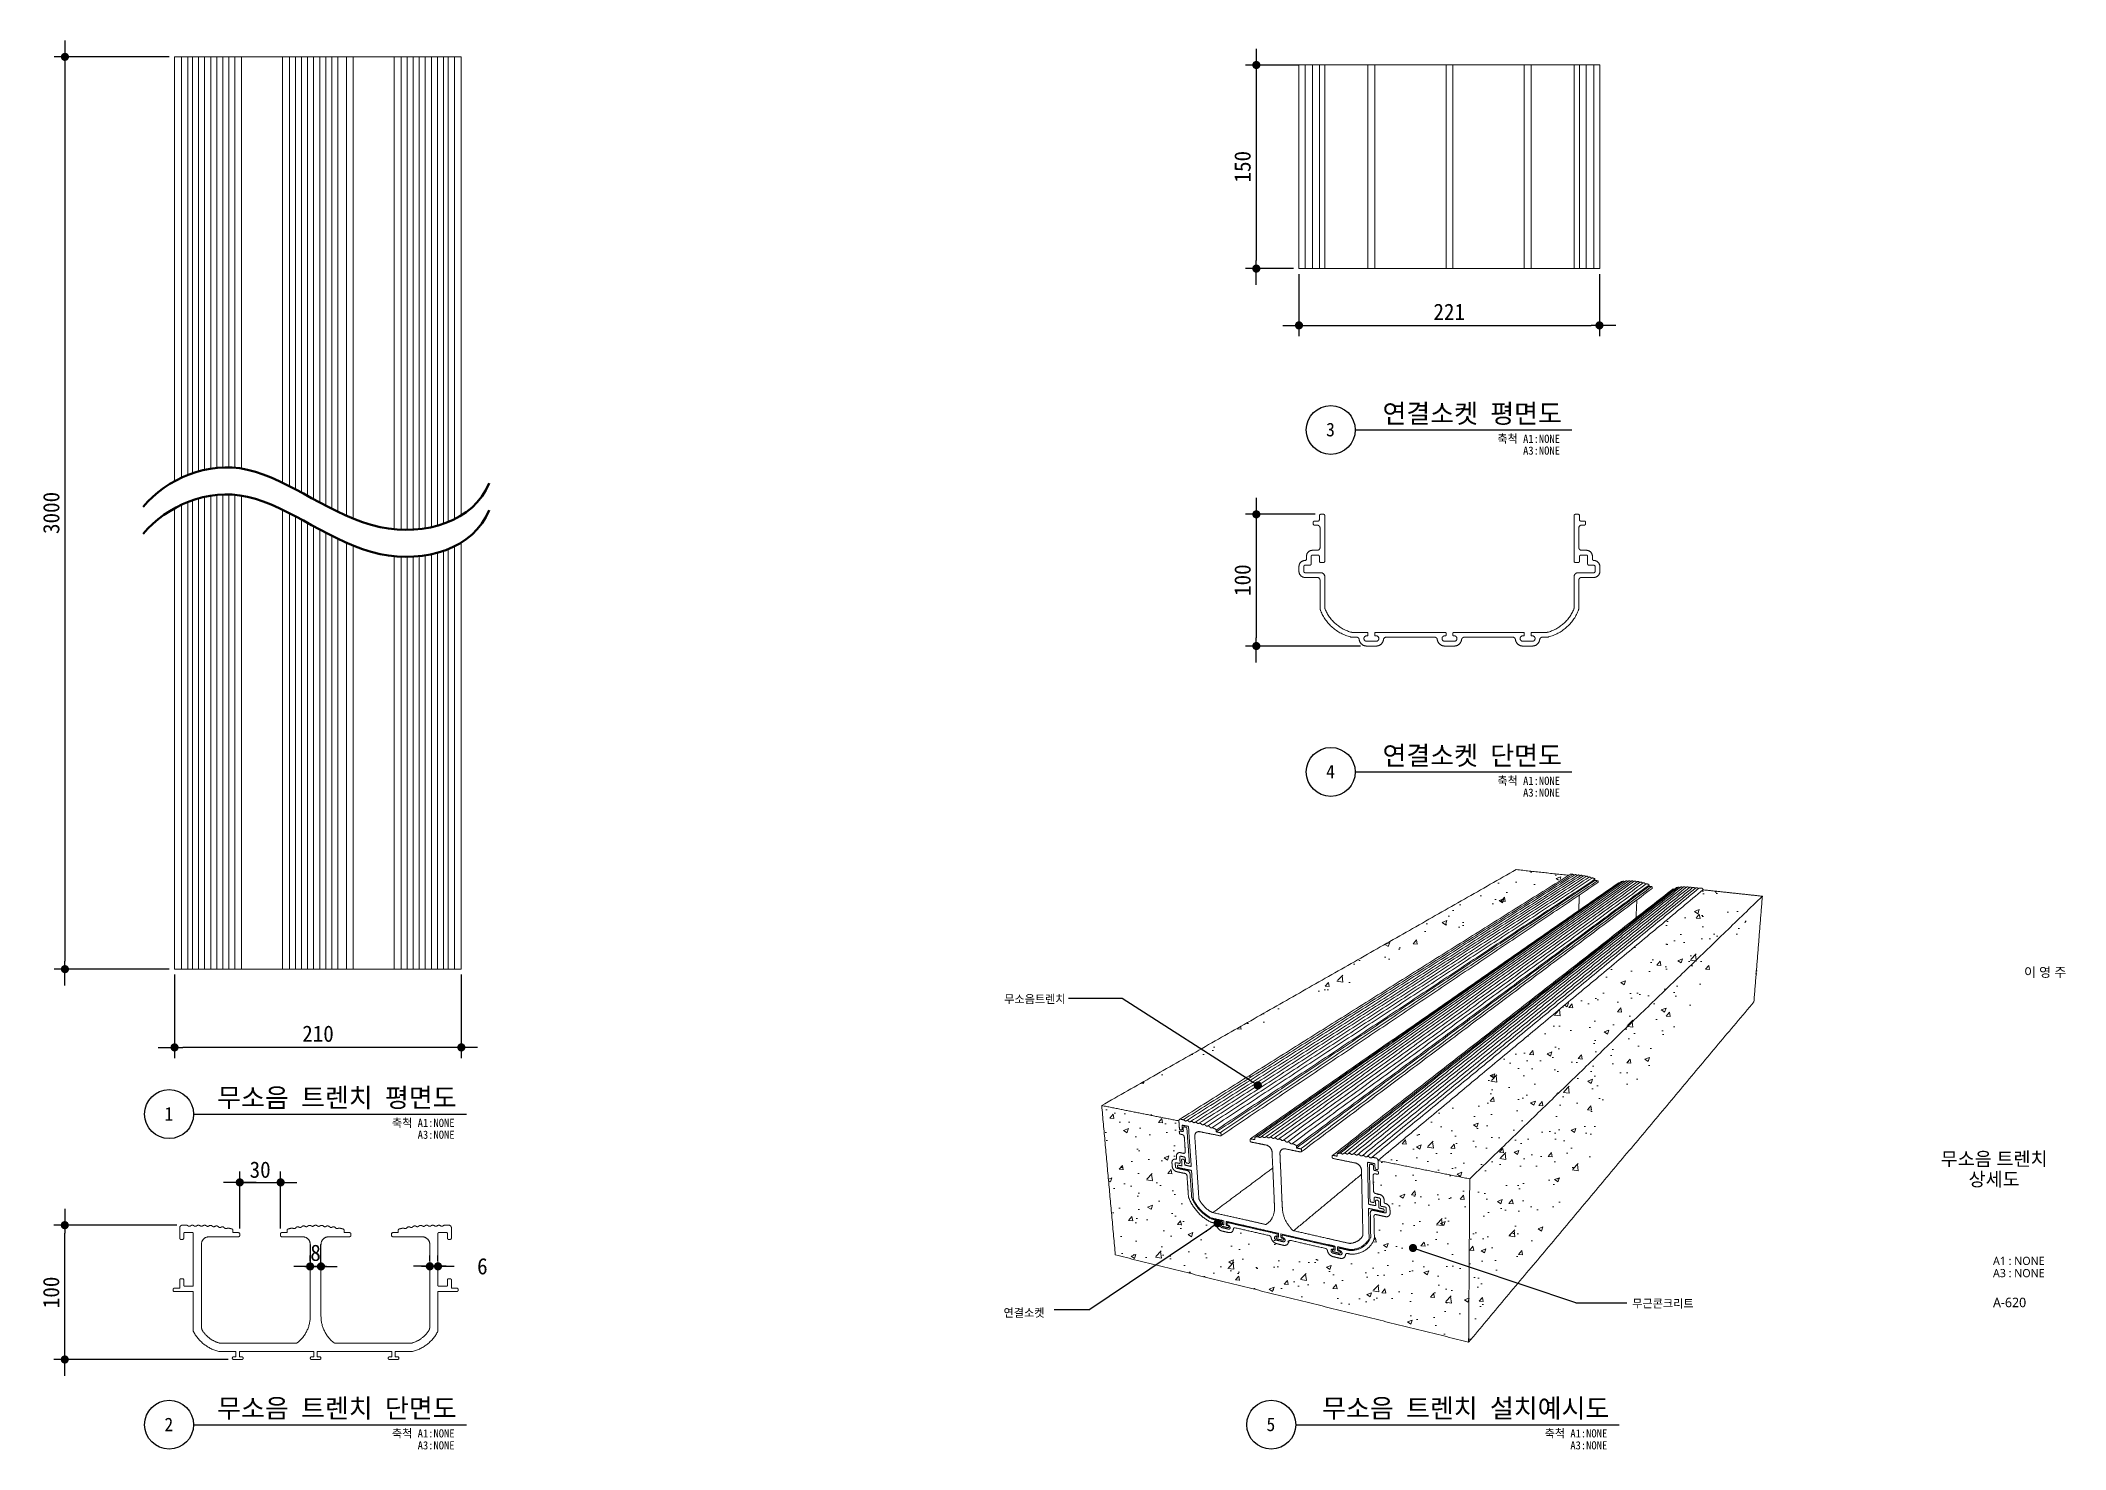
# Model space of a CAD drawing. Header units: inches. Extents: x 1408519 to 1410009, y -41115 to -40078.
import ezdxf
from ezdxf.enums import TextEntityAlignment as Align

# ---------------------------------------------------------------- set-up
doc = ezdxf.new("R2010")
doc.units = ezdxf.units.IN
doc.header["$LTSCALE"] = 5
doc.header["$MEASUREMENT"] = 0
doc.layers.get('0').update_dxf_attribs({"linetype": 'CONTINUOUS'})
for name, color, linetype, lineweight in [('A-BORD-TEXT', 3, 'CONTINUOUS', 25), ('A-CONC-LIN1', 2, 'CONTINUOUS', 40), ('A-DIMS', 7, 'CONTINUOUS', 25), ('A-MKXS-LEAD', 7, 'CONTINUOUS', 25), ('A-MKXS-TEXT1', 3, 'CONTINUOUS', 25), ('A-XXXX-FIN2', 6, 'CONTINUOUS', 20), ('A-XXXX-HATC', 8, 'CONTINUOUS', 18), ('A-XXXX-SYMB', 7, 'CONTINUOUS', 25), ('A-XXXX-TXT1', 3, 'CONTINUOUS', 25)]:
    doc.layers.add(name, color=color, linetype=linetype, lineweight=lineweight)
doc.layers.add('Make2D$보임$선', color=7, linetype='CONTINUOUS', true_color=0x000000)
doc.styles.add('HY울릉도L', font='')
doc.styles.get("Standard").update_dxf_attribs({"font": ''})
doc.styles.add('돋움체', font='')
doc.styles.add('맑은고딕', font='malgun.ttf')
doc.styles.get('HY울릉도L').set_extended_font_data('HYwulM')
doc.styles.get('Standard').set_extended_font_data('DotumChe')
doc.styles.get('돋움체').set_extended_font_data('DotumChe')
doc.dimstyles.new('CDIM', dxfattribs={"dimtxt": 3, "dimasz": 1.5, "dimexe": 2, "dimexo": 1, "dimgap": 1, "dimtad": 1, "dimdec": 0, "dimrnd": 0.5, "dimzin": 0, "dimdsep": 32, "dimlunit": 6, "dimtxsty": 'HY울릉도L', "dimblk1": '_CIDOT', "dimblk2": '_CIDOT', "dimsah": 1, "dimcen": 5.5, "dimclrd": 2, "dimclre": 2, "dimclrt": 7, "dimadec": 0, "dimazin": 0, "dimtfac": 1, "dimtdec": 0, "dimtix": 1, "dimtmove": 2, "dimatfit": 1, "dimldrblk": '_CIDOT', "dimfxl": 1, "dimtolj": 1, "dimtzin": 0, "dimlwd": -1, "dimarcsym": 0})
doc.dimstyles.new('ISO-25', dxfattribs={"dimtxt": 2.5, "dimasz": 2.5, "dimexe": 1.25, "dimexo": 0.625, "dimtad": 1, "dimtxsty": 'Standard', "dimcen": 2.5, "dimadec": 0, "dimazin": 0, "dimtfac": 1, "dimtmove": 0, "dimatfit": 3, "dimfxl": 1, "dimarcsym": 0})
pattern_1 = [(50, (-21317.278, 0), (35.8630091, -3.13760675), [3.75, -41.25]), (355, (-21317.278, 0), (-6.9375667, 37.6096067), [3, -33]), (100.4514445, (-21314.29, -0.26), (28.9254423, 34.47199955), [3.1870096, -35.0571056]), (46.1842, (-21317.28, 10), (53.3620665, -8.275964), [5.625, -61.875]), (96.6356355, (-21312.83, 9.31), (46.7330973, 48.70593), [4.780517, -52.585688]), (351.184164, (-21317.28, 10), (46.7330973, 48.70593), [4.5, -49.5]), (21, (-21312.278, 7.5), (29.8453526, -20.13094453), [3.75, -41.25]), (326, (-21312.278, 7.5), (12.1657666, 36.25750225), [3, -33]), (71.4514447, (-21309.79, 5.822), (42.0111188, 16.1265576), [3.1870095, -35.0571056]), (37.5, (-21317.278, 0), (0.60799277, 16.64469269), [0, -32.6, 0, -33.5, 0, -33.125]), (7.5, (-21317.278, 0), (13.15347687, 19.7205856), [0, -19.1, 0, -31.85, 0, -12.625]), (327.5, (-21328.428, 0), (26.69112181, -1.12774359), [0, -12.5, 0, -39, 0, -51.75]), (317.5, (-21333.428, 0), (29.15930847, 5.0052491), [0, -16.25, 0, -25.9, 0, -36.75])]

msp = doc.modelspace()

# ---------------------------------------------------------------- texts
at = {"layer": 'A-BORD-TEXT', "style": '맑은고딕'}
msp.add_text('이 영 주', height=7, dxfattribs=at).set_placement((1410009.9, -40767.2), align=Align.RIGHT)
for s, p in [('무소음 트렌치', (1409956.8, -40901.2)), ('상세도', (1409956.8, -40916.2))]:
    msp.add_text(s, height=10, dxfattribs=at).set_placement(p, align=Align.MIDDLE_CENTER)
for s, height, p in [('A1 : NONE', 6, (1409956, -40979.3)), ('A3 : NONE', 6, (1409956, -40988.3)), ('A-620', 7, (1409956, -41010.4))]:
    msp.add_text(s, height=height, dxfattribs=at).set_placement(p)
at = {"layer": 'A-MKXS-TEXT1', "style": '돋움체'}
for s, p in [('무소음트렌치', (1409250.7, -40783.6)), ('무근콘크리트', (1409713, -41007.7)), ('연결소켓', (1409242.7, -41014.5))]:
    msp.add_text(s, height=6, dxfattribs=at).set_placement(p, align=Align.MIDDLE_CENTER)
at = {"layer": 'A-XXXX-TXT1', "style": '돋움체'}
for s, p in [('연결소켓 평면도', (1409638.6, -40363.6)), ('연결소켓 단면도', (1409638.6, -40615.4)), ('무소음 트렌치 평면도', (1408825, -40867.3)), ('무소음 트렌치 단면도', (1408825, -41096)), ('무소음 트렌치 설치예시도', (1409673.5, -41096))]:
    msp.add_text(s, height=14, dxfattribs=at).set_placement(p, align=Align.BOTTOM_RIGHT)
for s, p in [('3', (1409468.3, -40364.3)), ('4', (1409468.3, -40616.1)), ('1', (1408613.2, -40868)), ('2', (1408613.2, -41096.7)), ('5', (1409424.4, -41096.7))]:
    msp.add_text(s, height=10, dxfattribs=at).set_placement(p, align=Align.MIDDLE)
for s, p in [('축척 A1:NONE', (1409637.2, -40368)), ('A3:NONE', (1409637.2, -40376.7)), ('축척 A1:NONE', (1409637.2, -40619.8)), ('A3:NONE', (1409637.2, -40628.5)), ('축척 A1:NONE', (1408823.5, -40871.7)), ('A3:NONE', (1408823.5, -40880.4)), ('축척 A1:NONE', (1408823.5, -41100.3)), ('A3:NONE', (1408823.5, -41109.1)), ('축척 A1:NONE', (1409672, -41100.3)), ('A3:NONE', (1409672, -41109.1))]:
    msp.add_text(s, height=6, dxfattribs=at).set_placement(p, align=Align.TOP_RIGHT)

# ---------------------------------------------------------------- blocks, each defined once
blk = doc.blocks.new('_CIDOT')
at = {"color": 0, "linetype": 'ByBlock'}
blk.add_line((2, 0), (-1, 0), dxfattribs=at)
at = {"color": 0, "linetype": 'ByBlock', "const_width": 0.5}
blk.add_lwpolyline([(-0.25, 0, 1), (0.25, 0, 1)], format="xyb", close=True, dxfattribs=at)
blk = doc.blocks.new('*D14')
at = {"layer": 'A-DIMS', "lineweight": -2, "transparency": 16777216}
for p, q in [((1409444.8, -40095.8), (1409405.7, -40095.8)), ((1409441.1, -40245.7), (1409405.7, -40245.7))]:
    blk.add_line(p, q, dxfattribs=at)
at = {"layer": 'A-DIMS', "transparency": 16777216}
blk.add_line((1409413.7, -40101.8), (1409413.7, -40239.7), dxfattribs=at)
at = {"layer": 'A-DIMS', "transparency": 16777216, "xscale": 6, "yscale": 6, "zscale": 6}
for p, rotation in [((1409413.7, -40095.8), 90), ((1409413.7, -40245.7), 270)]:
    blk.add_blockref('_CIDOT', p, dxfattribs=dict(at, rotation=rotation))
at = {"layer": 'A-DIMS', "color": 3, "transparency": 16777216, "insert": (1409403.6, -40170.7), "char_height": 12, "attachment_point": 5, "rotation": 90, "style": '돋움체'}
blk.add_mtext('\\A1;150', dxfattribs=at)
blk = doc.blocks.new('*D15')
at = {"layer": 'A-DIMS', "lineweight": -2, "transparency": 16777216}
for p, q in [((1409457.1, -40426.6), (1409405.7, -40426.6)), ((1409490.4, -40523.6), (1409405.7, -40523.6))]:
    blk.add_line(p, q, dxfattribs=at)
at = {"layer": 'A-DIMS', "transparency": 16777216}
blk.add_line((1409413.7, -40432.6), (1409413.7, -40517.6), dxfattribs=at)
at = {"layer": 'A-DIMS', "transparency": 16777216, "xscale": 6, "yscale": 6, "zscale": 6}
for p, rotation in [((1409413.7, -40426.6), 90), ((1409413.7, -40523.6), 270)]:
    blk.add_blockref('_CIDOT', p, dxfattribs=dict(at, rotation=rotation))
at = {"layer": 'A-DIMS', "color": 3, "transparency": 16777216, "insert": (1409403.6, -40475.1), "char_height": 12, "attachment_point": 5, "rotation": 90, "style": '돋움체'}
blk.add_mtext('\\A1;100', dxfattribs=at)
blk = doc.blocks.new('_Dot')
at = {"color": 0, "linetype": 'ByBlock', "lineweight": -2}
blk.add_line((-0.5, 0), (-1, 0), dxfattribs=at)
at = {"color": 0, "linetype": 'ByBlock', "const_width": 0.5}
blk.add_lwpolyline([(-0.25, 0, 1), (0.25, 0, 1)], format="xyb", close=True, dxfattribs=at)
blk = doc.blocks.new('*D16')
at = {"layer": 'A-MKXS-LEAD', "color": 7, "lineweight": -2, "transparency": 16777216}
blk.add_line((1409290.3, -41012.3), (1409380.2, -40952), dxfattribs=at)
at = {"layer": 'A-MKXS-LEAD', "color": 7, "lineweight": -2, "transparency": 16777216, "xscale": 6, "yscale": 6, "zscale": 6, "rotation": 33.87074033924878}
blk.add_blockref('_Dot', (1409385.2, -40948.6), dxfattribs=at)
blk = doc.blocks.new('_None')
blk = doc.blocks.new('*D17')
at = {"layer": 'A-MKXS-LEAD', "color": 7, "lineweight": -2, "transparency": 16777216}
blk.add_line((1409648.9, -41007.2), (1409534.7, -40968.8), dxfattribs=at)
at = {"layer": 'A-MKXS-LEAD', "color": 7, "lineweight": -2, "transparency": 16777216, "xscale": 6, "yscale": 6, "zscale": 6, "rotation": 161.3904194117393}
blk.add_blockref('_Dot', (1409529, -40966.8), dxfattribs=at)
blk = doc.blocks.new('*D18')
at = {"layer": 'A-MKXS-LEAD', "color": 7, "lineweight": -2, "transparency": 16777216}
blk.add_line((1409409.8, -40843.9), (1409314.9, -40783), dxfattribs=at)
at = {"layer": 'A-MKXS-LEAD', "color": 7, "lineweight": -2, "transparency": 16777216, "xscale": 6, "yscale": 6, "zscale": 6, "rotation": 327.3101724534947}
blk.add_blockref('_Dot', (1409414.8, -40847.1), dxfattribs=at)
blk = doc.blocks.new('*D7')
at = {"layer": 'A-DIMS', "lineweight": -2, "transparency": 16777216}
for p, q in [((1409445.1, -40249.7), (1409445.1, -40295.5)), ((1409666.3, -40249.7), (1409666.3, -40295.5))]:
    blk.add_line(p, q, dxfattribs=at)
at = {"layer": 'A-DIMS', "transparency": 16777216}
blk.add_line((1409451.1, -40287.5), (1409660.3, -40287.5), dxfattribs=at)
at = {"layer": 'A-DIMS', "transparency": 16777216, "xscale": 6, "yscale": 6, "zscale": 6, "rotation": 180}
blk.add_blockref('_CIDOT', (1409445.1, -40287.5), dxfattribs=at)
at = {"layer": 'A-DIMS', "transparency": 16777216, "xscale": 6, "yscale": 6, "zscale": 6}
blk.add_blockref('_CIDOT', (1409666.3, -40287.5), dxfattribs=at)
at = {"layer": 'A-DIMS', "color": 3, "transparency": 16777216, "insert": (1409555.7, -40277.5), "char_height": 12, "attachment_point": 5, "style": '돋움체'}
blk.add_mtext('\\A1;221', dxfattribs=at)
blk = doc.blocks.new('*D8')
at = {"layer": 'A-DIMS', "lineweight": -2, "transparency": 16777216}
for p, q in [((1408617.4, -40765.5), (1408617.4, -40827.1)), ((1408828.5, -40765.5), (1408828.5, -40827.1))]:
    blk.add_line(p, q, dxfattribs=at)
at = {"layer": 'A-DIMS', "transparency": 16777216}
blk.add_line((1408822.5, -40819.1), (1408623.4, -40819.1), dxfattribs=at)
at = {"layer": 'A-DIMS', "transparency": 16777216, "xscale": 6, "yscale": 6, "zscale": 6, "rotation": 180}
blk.add_blockref('_CIDOT', (1408617.4, -40819.1), dxfattribs=at)
at = {"layer": 'A-DIMS', "transparency": 16777216, "xscale": 6, "yscale": 6, "zscale": 6}
blk.add_blockref('_CIDOT', (1408828.5, -40819.1), dxfattribs=at)
at = {"layer": 'A-DIMS', "color": 3, "transparency": 16777216, "insert": (1408723, -40809.1), "char_height": 12, "attachment_point": 5, "style": '돋움체'}
blk.add_mtext('\\A1;210', dxfattribs=at)
blk = doc.blocks.new('*D9')
at = {"layer": 'A-DIMS', "lineweight": -2, "transparency": 16777216}
for p, q in [((1408805.3, -40976.3), (1408805.3, -40972.3)), ((1408811.3, -40976.3), (1408811.3, -40972.3))]:
    blk.add_line(p, q, dxfattribs=at)
at = {"layer": 'A-DIMS', "transparency": 16777216}
for p, q in [((1408799.3, -40980.3), (1408793.3, -40980.3)), ((1408805.3, -40980.3), (1408811.3, -40980.3)), ((1408817.3, -40980.3), (1408823.3, -40980.3))]:
    blk.add_line(p, q, dxfattribs=at)
at = {"layer": 'A-DIMS', "transparency": 16777216, "xscale": 6, "yscale": 6, "zscale": 6}
blk.add_blockref('_CIDOT', (1408805.3, -40980.3), dxfattribs=at)
at = {"layer": 'A-DIMS', "transparency": 16777216, "xscale": 6, "yscale": 6, "zscale": 6, "rotation": 180}
blk.add_blockref('_CIDOT', (1408811.3, -40980.3), dxfattribs=at)
at = {"layer": 'A-DIMS', "color": 3, "transparency": 16777216, "insert": (1408844, -40980.3), "char_height": 12, "attachment_point": 5, "style": '돋움체'}
blk.add_mtext('\\A1;6', dxfattribs=at)
blk = doc.blocks.new('*D10')
at = {"layer": 'A-DIMS', "lineweight": -2, "transparency": 16777216}
for p, q in [((1408619.2, -40950), (1408528.6, -40950)), ((1408656.9, -41048.9), (1408528.6, -41048.9))]:
    blk.add_line(p, q, dxfattribs=at)
at = {"layer": 'A-DIMS', "transparency": 16777216}
blk.add_line((1408536.6, -41042.9), (1408536.6, -40956), dxfattribs=at)
at = {"layer": 'A-DIMS', "transparency": 16777216, "xscale": 6, "yscale": 6, "zscale": 6}
for p, rotation in [((1408536.6, -40950), 90), ((1408536.6, -41048.9), 270)]:
    blk.add_blockref('_CIDOT', p, dxfattribs=dict(at, rotation=rotation))
at = {"layer": 'A-DIMS', "color": 3, "transparency": 16777216, "insert": (1408526.6, -40999.5), "char_height": 12, "attachment_point": 5, "rotation": 90, "style": '돋움체'}
blk.add_mtext('\\A1;100', dxfattribs=at)
blk = doc.blocks.new('*D11')
at = {"layer": 'A-DIMS', "lineweight": -2, "transparency": 16777216}
for p, q in [((1408665.4, -40952.5), (1408665.4, -40910.5)), ((1408695.5, -40952.5), (1408695.5, -40910.5))]:
    blk.add_line(p, q, dxfattribs=at)
at = {"layer": 'A-DIMS', "transparency": 16777216}
for p, q in [((1408659.4, -40918.5), (1408653.4, -40918.5)), ((1408665.4, -40918.5), (1408695.5, -40918.5)), ((1408701.5, -40918.5), (1408707.5, -40918.5))]:
    blk.add_line(p, q, dxfattribs=at)
at = {"layer": 'A-DIMS', "transparency": 16777216, "xscale": 6, "yscale": 6, "zscale": 6}
blk.add_blockref('_CIDOT', (1408665.4, -40918.5), dxfattribs=at)
at = {"layer": 'A-DIMS', "transparency": 16777216, "xscale": 6, "yscale": 6, "zscale": 6, "rotation": 180}
blk.add_blockref('_CIDOT', (1408695.5, -40918.5), dxfattribs=at)
at = {"layer": 'A-DIMS', "color": 3, "transparency": 16777216, "insert": (1408680.4, -40909.2), "char_height": 12, "attachment_point": 5, "style": '돋움체'}
blk.add_mtext('\\A1;30', dxfattribs=at)
blk = doc.blocks.new('*D12')
at = {"layer": 'A-DIMS', "lineweight": -2, "transparency": 16777216}
for p, q in [((1408717.2, -40976.4), (1408717.2, -40972.4)), ((1408725.2, -40976.4), (1408725.2, -40972.4))]:
    blk.add_line(p, q, dxfattribs=at)
at = {"layer": 'A-DIMS', "transparency": 16777216}
for p, q in [((1408711.2, -40980.4), (1408705.2, -40980.4)), ((1408717.2, -40980.4), (1408725.2, -40980.4)), ((1408731.2, -40980.4), (1408737.2, -40980.4))]:
    blk.add_line(p, q, dxfattribs=at)
at = {"layer": 'A-DIMS', "transparency": 16777216, "xscale": 6, "yscale": 6, "zscale": 6}
blk.add_blockref('_CIDOT', (1408717.2, -40980.4), dxfattribs=at)
at = {"layer": 'A-DIMS', "transparency": 16777216, "xscale": 6, "yscale": 6, "zscale": 6, "rotation": 180}
blk.add_blockref('_CIDOT', (1408725.2, -40980.4), dxfattribs=at)
at = {"layer": 'A-DIMS', "color": 3, "transparency": 16777216, "insert": (1408721.2, -40970.4), "char_height": 12, "attachment_point": 5, "style": '돋움체'}
blk.add_mtext('\\A1;8', dxfattribs=at)
blk = doc.blocks.new('*D13')
at = {"layer": 'A-DIMS', "lineweight": -2, "transparency": 16777216}
for p, q in [((1408613.4, -40089.8), (1408528.7, -40089.8)), ((1408613.4, -40761.5), (1408528.7, -40761.5))]:
    blk.add_line(p, q, dxfattribs=at)
at = {"layer": 'A-DIMS', "transparency": 16777216}
blk.add_line((1408536.7, -40095.8), (1408536.7, -40755.5), dxfattribs=at)
at = {"layer": 'A-DIMS', "transparency": 16777216, "xscale": 6, "yscale": 6, "zscale": 6}
for p, rotation in [((1408536.7, -40089.8), 90), ((1408536.7, -40761.5), 270)]:
    blk.add_blockref('_CIDOT', p, dxfattribs=dict(at, rotation=rotation))
at = {"layer": 'A-DIMS', "color": 3, "transparency": 16777216, "insert": (1408526.7, -40425.6), "char_height": 12, "attachment_point": 5, "rotation": 90, "style": '돋움체'}
blk.add_mtext('\\A1;3000', dxfattribs=at)

# ---------------------------------------------------------------- dimensions: what is measured, and where the dimension line sits
at = {"layer": 'A-DIMS'}
for base, p1, p2, text, picture, middle in [((1408536.7, -40761.5), (1408617.4, -40089.8), (1408617.4, -40761.5), '3000', '*D13', (1408526.7, -40425.6)), ((1409413.7, -40523.6), (1409461.1, -40426.6), (1409494.4, -40523.6), '100', '*D15', (1409403.6, -40475.1)), ((1408536.6, -40950), (1408660.9, -41048.9), (1408623.2, -40950), '100', '*D10', (1408526.6, -40999.5))]:
    dim = msp.add_linear_dim(base=base, p1=p1, p2=p2, angle=90, text=text, dimstyle='CDIM', override={"dimscale": 4, "dimtxsty": '돋움체', "dimclrd": 256, "dimclre": 256, "dimclrt": 3}, dxfattribs=at)
    dim.commit()
    dim.dimension.update_dxf_attribs({"geometry": picture, "text_midpoint": middle})
dim = msp.add_linear_dim(base=(1409413.7, -40245.7), p1=(1409448.8, -40095.8), p2=(1409445.1, -40245.7), angle=90, dimstyle='CDIM', override={"dimscale": 4, "dimtxsty": '돋움체', "dimclrd": 256, "dimclre": 256, "dimclrt": 3}, dxfattribs=at)
dim.commit()
dim.dimension.update_dxf_attribs({"geometry": '*D14', "text_midpoint": (1409403.6, -40170.7)})
for base, p1, p2, picture, middle in [((1409666.3, -40287.5), (1409445.1, -40245.7), (1409666.3, -40245.7), '*D7', (1409555.7, -40277.5)), ((1408725.2, -40980.4), (1408717.2, -40980.4), (1408725.2, -40980.4), '*D12', (1408721.2, -40970.4))]:
    dim = msp.add_linear_dim(base=base, p1=p1, p2=p2, dimstyle='CDIM', override={"dimscale": 4, "dimtxsty": '돋움체', "dimclrd": 256, "dimclre": 256, "dimclrt": 3}, dxfattribs=at)
    dim.commit()
    dim.dimension.update_dxf_attribs({"geometry": picture, "text_midpoint": middle})
dim = msp.add_linear_dim(base=(1408617.4, -40819.1), p1=(1408828.5, -40761.5), p2=(1408617.4, -40761.5), text='210', dimstyle='CDIM', override={"dimscale": 4, "dimtxsty": '돋움체', "dimclrd": 256, "dimclre": 256, "dimclrt": 3}, dxfattribs=at)
dim.commit()
dim.dimension.update_dxf_attribs({"geometry": '*D8', "text_midpoint": (1408723, -40809.1)})
for base, p1, p2, picture, middle in [((1408695.5, -40918.5), (1408665.4, -40956.5), (1408695.5, -40956.5), '*D11', (1408680.4, -40909.2)), ((1408811.3, -40980.3), (1408805.3, -40980.3), (1408811.3, -40980.3), '*D9', (1408844, -40980.3))]:
    dim = msp.add_linear_dim(base=base, p1=p1, p2=p2, dimstyle='CDIM', override={"dimscale": 4, "dimtxsty": '돋움체', "dimclrd": 256, "dimclre": 256, "dimclrt": 3}, dxfattribs=at)
    dim.commit()
    dim.dimension.update_dxf_attribs({"geometry": picture, "text_midpoint": middle, "dimtype": 160})
at = {"layer": 'A-MKXS-LEAD'}
for p1, p2, override, picture, middle in [((1409414.8, -40847.1), (1409314.9, -40783), {"dimscale": 2, "dimtxt": 8, "dimasz": 3, "dimexo": 5, "dimgap": 2, "dimdec": 0, "dimblk1": 'Dot', "dimblk2": 'None', "dimsah": 1, "dimse1": 1, "dimse2": 1, "dimclrd": 7, "dimclre": 7, "dimclrt": 1, "dimtdec": 0, "dimfxl": 0.5}, '*D18', (1409362.4, -40813.5)), ((1409290.3, -41012.3), (1409385.2, -40948.6), {"dimscale": 2, "dimtxt": 8, "dimasz": 3, "dimexo": 5, "dimgap": 2, "dimdec": 0, "dimblk1": 'None', "dimblk2": 'Dot', "dimsah": 1, "dimse1": 1, "dimse2": 1, "dimclrd": 7, "dimclre": 1, "dimclrt": 1, "dimtdec": 0, "dimfxl": 0.5}, '*D16', (1409335.3, -40982.1)), ((1409648.9, -41007.2), (1409529, -40966.8), {"dimscale": 2, "dimtxt": 8, "dimasz": 3, "dimexo": 5, "dimgap": 2, "dimdec": 0, "dimblk1": 'None', "dimblk2": 'Dot', "dimsah": 1, "dimse1": 1, "dimse2": 1, "dimclrd": 7, "dimclre": 1, "dimclrt": 1, "dimtdec": 0, "dimfxl": 0.5}, '*D17', (1409591.8, -40988))]:
    dim = msp.add_aligned_dim(p1=p1, p2=p2, distance=0, text=' ', dimstyle='ISO-25', override=override, dxfattribs=at)
    dim.commit()
    dim.dimension.update_dxf_attribs({"geometry": picture, "text_midpoint": middle})

# ---------------------------------------------------------------- hatches: boundary and pattern name
at = {"layer": 'A-XXXX-HATC'}
h = msp.add_hatch(dxfattribs=at)
h.set_pattern_fill('AR-CONC', scale=5, style=0)
h.set_pattern_definition(pattern_1)
edge = h.paths.add_edge_path()
edge.add_spline(control_points=[(1409357.2, -40872.1), (1409501, -40781.9), (1409644.8, -40691.7)], knot_values=[0, 0, 0, 377.213542, 377.213542, 377.213542], degree=2, periodic=0)
edge.add_spline(control_points=[(1409299.9, -40861.9), (1409452.5, -40775), (1409605, -40688.2)], knot_values=[0, 0, 0, 390.127755, 390.127755, 390.127755], degree=2, periodic=0)
edge.add_spline(control_points=[(1409643.7, -40692.4), (1409624.3, -40690.3), (1409605, -40688.2)], knot_values=[0, 0, 0, 43.196566, 43.196566, 43.196566], degree=2, periodic=0)
edge.add_spline(control_points=[(1409356.7, -40873.2), (1409328.3, -40867.6), (1409299.9, -40861.9)], knot_values=[0, 0, 0, 64.323817, 64.323817, 64.323817], degree=2, periodic=0)
h = msp.add_hatch(dxfattribs=at)
h.set_pattern_fill('AR-CONC', scale=5, style=0)
h.set_pattern_definition(pattern_1)
edge = h.paths.add_edge_path()
edge.add_spline(control_points=[(1409570.8, -40915.9), (1409678.5, -40811.9), (1409786.2, -40707.8)], knot_values=[0, 0, 0, 332.77241, 332.77241, 332.77241], degree=2, periodic=0)
edge.add_spline(control_points=[(1409742.5, -40703.1), (1409764.4, -40705.4), (1409786.2, -40707.8)], knot_values=[0, 0, 0, 48.819822, 48.819822, 48.819822], degree=2, periodic=0)
edge.add_spline(control_points=[(1409503.3, -40902.4), (1409622.9, -40802.8), (1409742.5, -40703.1)], knot_values=[0, 0, 0, 346.03937, 346.03937, 346.03937], degree=2, periodic=0)
edge.add_spline(control_points=[(1409503.3, -40902.4), (1409537.1, -40909.2), (1409570.8, -40915.9)], knot_values=[0, 0, 0, 76.534455, 76.534455, 76.534455], degree=2, periodic=0)
h = msp.add_hatch(dxfattribs=at)
h.set_pattern_fill('AR-CONC', scale=5, style=0)
h.set_pattern_definition(pattern_1)
edge = h.paths.add_edge_path()
edge.add_spline(control_points=[(1409570.8, -40915.9), (1409678.5, -40811.9), (1409786.2, -40707.8)], knot_values=[0, 0, 0, 332.77241, 332.77241, 332.77241], degree=2, periodic=0)
edge.add_spline(control_points=[(1409780, -40785.5), (1409675, -40910.8), (1409570, -41036.1)], knot_values=[0, 0, 0, 363.273798, 363.273798, 363.273798], degree=2, periodic=0)
edge.add_spline(control_points=[(1409786.2, -40707.8), (1409783.1, -40746.6), (1409780, -40785.5)], knot_values=[0, 0, 0, 86.589988, 86.589988, 86.589988], degree=2, periodic=0)
edge.add_spline(control_points=[(1409570.8, -40915.9), (1409570.4, -40976), (1409570, -41036.1)], knot_values=[0, 0, 0, 133.507585, 133.507585, 133.507585], degree=2, periodic=0)
h = msp.add_hatch(dxfattribs=at)
h.set_pattern_fill('AR-CONC', scale=5, style=0)
h.set_pattern_definition(pattern_1)
edge = h.paths.add_edge_path()
edge.add_spline(control_points=[(1409570.8, -40915.9), (1409570.4, -40976), (1409570, -41036.1)], knot_values=[0, 0, 0, 133.507585, 133.507585, 133.507585], degree=2, periodic=0)
edge.add_spline(control_points=[(1409309.9, -40971.9), (1409439.9, -41004), (1409570, -41036.1)], knot_values=[0, 0, 0, 297.644177, 297.644177, 297.644177], degree=2, periodic=0)
edge.add_spline(control_points=[(1409503.3, -40902.4), (1409537.1, -40909.2), (1409570.8, -40915.9)], knot_values=[0, 0, 0, 76.534455, 76.534455, 76.534455], degree=2, periodic=0)
edge.add_spline(control_points=[(1409299.9, -40861.9), (1409304.9, -40916.9), (1409309.9, -40971.9)], knot_values=[0, 0, 0, 122.738254, 122.738254, 122.738254], degree=2, periodic=0)
edge.add_spline(control_points=[(1409356.7, -40873.2), (1409328.3, -40867.6), (1409299.9, -40861.9)], knot_values=[0, 0, 0, 64.323817, 64.323817, 64.323817], degree=2, periodic=0)
edge.add_spline(control_points=[(1409356.7, -40873.2), (1409356.9, -40876.1), (1409357.1, -40878.9)], knot_values=[0, 0, 0, 6.294914, 6.294914, 6.294914], degree=2, periodic=0)
edge.add_spline(control_points=[(1409357.1, -40878.9), (1409357.1, -40879.6), (1409357.8, -40879.8)], knot_values=[-857.680369, -857.680369, -857.680369, -856.109572, -856.109572, -856.109572], weights=[1328.878276, 939.915376, 1328.849338], degree=2, periodic=0)
edge.add_spline(control_points=[(1409357, -40881.4), (1409357, -40880.6), (1409357.7, -40880.7)], knot_values=[-172.115303, -172.115303, -172.115303, -170.544507, -170.544507, -170.544507], weights=[1330.22274, 940.352819, 1329.467221], degree=2, periodic=0)
edge.add_spline(control_points=[(1409357.1, -40882.1), (1409357.1, -40881.7), (1409357, -40881.4)], knot_values=[0, 0, 0, 0.837876, 0.837876, 0.837876], degree=2, periodic=0)
edge.add_spline(control_points=[(1409360.7, -40885.1), (1409360.6, -40883.6), (1409359.2, -40883.3)], knot_values=[-179.827692, -179.827692, -179.827692, -176.6861, -176.6861, -176.6861], weights=[1329.714436, 939.736534, 1329.772456], degree=2, periodic=0)
edge.add_spline(control_points=[(1409357.8, -40883), (1409357.1, -40882.9), (1409357.1, -40882.1)], knot_values=[-174.6861, -174.6861, -174.6861, -173.115303, -173.115303, -173.115303], weights=[1330.556984, 941.123239, 1330.585994], degree=2, periodic=0)
edge.add_spline(control_points=[(1409359.2, -40883.3), (1409358.5, -40883.1), (1409357.8, -40883)], knot_values=[0, 0, 0, 1.560327, 1.560327, 1.560327], degree=2, periodic=0)
edge.add_spline(control_points=[(1409361.4, -40895.9), (1409361.1, -40890.5), (1409360.7, -40885.1)], knot_values=[0, 0, 0, 12.09186, 12.09186, 12.09186], degree=2, periodic=0)
edge.add_spline(control_points=[(1409354.9, -40899.3), (1409354.7, -40896), (1409357.8, -40896.6)], knot_values=[-208.037868, -208.037868, -208.037868, -200.969285, -200.969285, -200.969285], weights=[1341.265415, 947.262162, 1337.865583], degree=2, periodic=0)
edge.add_spline(control_points=[(1409360.2, -40897.1), (1409361.5, -40897.4), (1409361.4, -40895.9)], knot_values=[-197.469285, -197.469285, -197.469285, -194.327692, -194.327692, -194.327692], weights=[1336.492658, 944.488276, 1334.981621], degree=2, periodic=0)
edge.add_spline(control_points=[(1409357.8, -40896.6), (1409359, -40896.9), (1409360.2, -40897.1)], knot_values=[0, 0, 0, 2.719923, 2.719923, 2.719923], degree=2, periodic=0)
edge.add_spline(control_points=[(1409354.4, -40901.4), (1409355.1, -40901.5), (1409355, -40900.8)], knot_values=[-211.608665, -211.608665, -211.608665, -210.037868, -210.037868, -210.037868], weights=[1342.747442, 949.188609, 1341.991924], degree=2, periodic=0)
edge.add_spline(control_points=[(1409351.6, -40904.1), (1409351.4, -40900.7), (1409354.4, -40901.4)], knot_values=[-218.677248, -218.677248, -218.677248, -211.608665, -211.608665, -211.608665], weights=[1346.147274, 950.714158, 1342.747442], degree=2, periodic=0)
edge.add_spline(control_points=[(1409355, -40900.8), (1409355, -40900.1), (1409354.9, -40899.3)], knot_values=[0, 0, 0, 1.650819, 1.650819, 1.650819], degree=2, periodic=0)
edge.add_spline(control_points=[(1409351.8, -40906.6), (1409351.7, -40905.4), (1409351.6, -40904.1)], knot_values=[0, 0, 0, 2.87258, 2.87258, 2.87258], degree=2, periodic=0)
edge.add_spline(control_points=[(1409355.1, -40910.6), (1409352, -40910), (1409351.8, -40906.6)], knot_values=[-229.245832, -229.245832, -229.245832, -222.177248, -222.177248, -222.177248], weights=[1347.288119, 953.924742, 1347.418664], degree=2, periodic=0)
edge.add_spline(control_points=[(1409362.7, -40913.7), (1409362.6, -40912.2), (1409361.2, -40911.9)], knot_values=[-241.387424, -241.387424, -241.387424, -238.245832, -238.245832, -238.245832], weights=[1343.699722, 949.625627, 1343.757742], degree=2, periodic=0)
edge.add_spline(control_points=[(1409361.2, -40911.9), (1409358.1, -40911.3), (1409355.1, -40910.6)], knot_values=[0, 0, 0, 6.957076, 6.957076, 6.957076], degree=2, periodic=0)
edge.add_spline(control_points=[(1409363.7, -40928.5), (1409363.2, -40921.1), (1409362.7, -40913.7)], knot_values=[0, 0, 0, 16.52802, 16.52802, 16.52802], degree=2, periodic=0)
edge.add_spline(control_points=[(1409364.2, -40930.4), (1409363.8, -40929.5), (1409363.7, -40928.5)], knot_values=[-264.219297, -264.219297, -264.219297, -261.656772, -261.656772, -261.656772], weights=[1351.773983, 1325.362046, 1351.062647], degree=2, periodic=0)
edge.add_spline(control_points=[(1409380, -40947.6), (1409369.1, -40942.2), (1409364.2, -40930.4)], knot_values=[-294.260684, -294.260684, -294.260684, -264.219297, -264.219297, -264.219297], weights=[1350.103808, 1213.483075, 1351.773983], degree=2, periodic=0)
edge.add_spline(control_points=[(1409384.5, -40950), (1409384.2, -40948.7), (1409383, -40948.4)], knot_values=[-301.59648, -301.59648, -301.59648, -298.72235, -298.72235, -298.72235], weights=[1348.289181, 1014.550245, 1348.437064], degree=2, periodic=0)
edge.add_spline(control_points=[(1409381.1, -40948), (1409380.5, -40947.9), (1409380, -40947.6)], knot_values=[-295.918489, -295.918489, -295.918489, -294.260684, -294.260684, -294.260684], weights=[1349.536918, 1338.902818, 1350.103808], degree=2, periodic=0)
edge.add_spline(control_points=[(1409383, -40948.4), (1409382.1, -40948.2), (1409381.1, -40948)], knot_values=[0, 0, 0, 2.190273, 2.190273, 2.190273], degree=2, periodic=0)
edge.add_spline(control_points=[(1409388.4, -40954.3), (1409385.1, -40953.6), (1409384.5, -40950)], knot_values=[-309.500336, -309.500336, -309.500336, -301.59648, -301.59648, -301.59648], weights=[1347.882503, 1016.069297, 1348.289181], degree=2, periodic=0)
edge.add_spline(control_points=[(1409393.3, -40955.4), (1409390.8, -40954.9), (1409388.4, -40954.3)], knot_values=[0, 0, 0, 5.500942, 5.500942, 5.500942], degree=2, periodic=0)
edge.add_spline(control_points=[(1409396.8, -40952.8), (1409396.6, -40956.2), (1409393.3, -40955.4)], knot_values=[-324.404192, -324.404192, -324.404192, -316.500336, -316.500336, -316.500336], weights=[1341.266953, 1011.161878, 1345.136654], degree=2, periodic=0)
edge.add_spline(control_points=[(1409398.1, -40951.9), (1409396.9, -40951.6), (1409396.8, -40952.8)], knot_values=[-327.278321, -327.278321, -327.278321, -324.404192, -324.404192, -324.404192], weights=[1339.859789, 1009.126524, 1341.266953], degree=2, periodic=0)
edge.add_spline(control_points=[(1409423.1, -40957.6), (1409410.6, -40954.8), (1409398.1, -40951.9)], knot_values=[0, 0, 0, 28.513904, 28.513904, 28.513904], degree=2, periodic=0)
edge.add_spline(control_points=[(1409424.6, -40959.2), (1409424.4, -40957.9), (1409423.1, -40957.6)], knot_values=[-365.786382, -365.786382, -365.786382, -362.912253, -362.912253, -362.912253], weights=[1325.733992, 997.571313, 1325.881875], degree=2, periodic=0)
edge.add_spline(control_points=[(1409428.7, -40963.6), (1409425.2, -40962.8), (1409424.6, -40959.2)], knot_values=[-373.690238, -373.690238, -373.690238, -365.786382, -365.786382, -365.786382], weights=[1325.327314, 999.090504, 1325.733992], degree=2, periodic=0)
edge.add_spline(control_points=[(1409437.4, -40962.2), (1409437.1, -40965.6), (1409433.6, -40964.8)], knot_values=[-388.594094, -388.594094, -388.594094, -380.690238, -380.690238, -380.690238], weights=[1318.711764, 994.183084, 1322.581465], degree=2, periodic=0)
edge.add_spline(control_points=[(1409433.6, -40964.8), (1409431.1, -40964.2), (1409428.7, -40963.6)], knot_values=[0, 0, 0, 5.689969, 5.689969, 5.689969], degree=2, periodic=0)
edge.add_spline(control_points=[(1409438.8, -40961.2), (1409437.5, -40960.9), (1409437.4, -40962.2)], knot_values=[-391.468224, -391.468224, -391.468224, -388.594094, -388.594094, -388.594094], weights=[1317.3046, 992.14759, 1318.711764], degree=2, periodic=0)
edge.add_spline(control_points=[(1409464.6, -40967.1), (1409451.7, -40964.2), (1409438.8, -40961.2)], knot_values=[0, 0, 0, 29.504032, 29.504032, 29.504032], degree=2, periodic=0)
edge.add_spline(control_points=[(1409466.1, -40968.8), (1409465.9, -40967.4), (1409464.6, -40967.1)], knot_values=[-429.976284, -429.976284, -429.976284, -427.102155, -427.102155, -427.102155], weights=[1303.178803, 980.592382, 1303.326686], degree=2, periodic=0)
edge.add_spline(control_points=[(1409470.3, -40973.2), (1409466.7, -40972.4), (1409466.1, -40968.8)], knot_values=[-437.88014, -437.88014, -437.88014, -429.976284, -429.976284, -429.976284], weights=[1302.772125, 982.111572, 1303.178803], degree=2, periodic=0)
edge.add_spline(control_points=[(1409479.4, -40971.8), (1409479, -40975.2), (1409475.4, -40974.4)], knot_values=[-452.783996, -452.783996, -452.783996, -444.88014, -444.88014, -444.88014], weights=[1296.156575, 977.204153, 1300.026276], degree=2, periodic=0)
edge.add_spline(control_points=[(1409475.4, -40974.4), (1409472.8, -40973.8), (1409470.3, -40973.2)], knot_values=[0, 0, 0, 5.88891, 5.88891, 5.88891], degree=2, periodic=0)
edge.add_spline(control_points=[(1409480.8, -40970.8), (1409479.5, -40970.5), (1409479.4, -40971.8)], knot_values=[-455.658126, -455.658126, -455.658126, -452.783996, -452.783996, -452.783996], weights=[1294.749411, 975.168656, 1296.156575], degree=2, periodic=0)
edge.add_spline(control_points=[(1409484.1, -40971.4), (1409483.5, -40971.4), (1409482.9, -40971.3)], knot_values=[-460.119792, -460.119792, -460.119792, -458.461988, -458.461988, -458.461988], weights=[1292.929907, 1282.820741, 1293.649557], degree=2, periodic=0)
edge.add_spline(control_points=[(1409500.3, -40960.8), (1409495.8, -40971), (1409484.1, -40971.4)], knot_values=[-490.16118, -490.16118, -490.16118, -460.119792, -460.119792, -460.119792], weights=[1277.438835, 1151.267748, 1292.929907], degree=2, periodic=0)
edge.add_spline(control_points=[(1409482.9, -40971.3), (1409481.8, -40971.1), (1409480.8, -40970.8)], knot_values=[0, 0, 0, 2.37964, 2.37964, 2.37964], degree=2, periodic=0)
edge.add_spline(control_points=[(1409500.6, -40959), (1409500.6, -40960), (1409500.3, -40960.8)], knot_values=[-492.723704, -492.723704, -492.723704, -490.16118, -490.16118, -490.16118], weights=[1276.336326, 1252.082771, 1277.438835], degree=2, periodic=0)
edge.add_spline(control_points=[(1409500.3, -40943.4), (1409500.5, -40951.2), (1409500.6, -40959)], knot_values=[0, 0, 0, 17.266285, 17.266285, 17.266285], degree=2, periodic=0)
edge.add_spline(control_points=[(1409501.8, -40942.2), (1409500.3, -40941.9), (1409500.3, -40943.4)], knot_values=[-516.134644, -516.134644, -516.134644, -512.993052, -512.993052, -512.993052], weights=[1267.462364, 896.78628, 1268.973401], degree=2, periodic=0)
edge.add_spline(control_points=[(1409508.7, -40943.7), (1409505.3, -40943), (1409501.8, -40942.2)], knot_values=[0, 0, 0, 7.862297, 7.862297, 7.862297], degree=2, periodic=0)
edge.add_spline(control_points=[(1409508.6, -40934), (1409512.1, -40934.7), (1409512.1, -40938.3)], knot_values=[-542.771811, -542.771811, -542.771811, -535.703228, -535.703228, -535.703228], weights=[1259.391309, 889.276108, 1259.260764], degree=2, periodic=0)
edge.add_spline(control_points=[(1409512.2, -40941), (1409512.2, -40944.5), (1409508.7, -40943.7)], knot_values=[-532.203228, -532.203228, -532.203228, -525.134644, -525.134644, -525.134644], weights=[1260.532154, 892.486702, 1263.931987], degree=2, periodic=0)
edge.add_spline(control_points=[(1409512.1, -40938.3), (1409512.1, -40939.6), (1409512.2, -40941)], knot_values=[0, 0, 0, 3.024418, 3.024418, 3.024418], degree=2, periodic=0)
edge.add_spline(control_points=[(1409507.8, -40933.1), (1409507.8, -40933.8), (1409508.6, -40934)], knot_values=[-544.342608, -544.342608, -544.342608, -542.771811, -542.771811, -542.771811], weights=[1259.420319, 890.801658, 1259.391309], degree=2, periodic=0)
edge.add_spline(control_points=[(1409507.8, -40931.5), (1409507.8, -40932.3), (1409507.8, -40933.1)], knot_values=[0, 0, 0, 1.734133, 1.734133, 1.734133], degree=2, periodic=0)
edge.add_spline(control_points=[(1409504.2, -40927.3), (1409507.7, -40928), (1409507.8, -40931.5)], knot_values=[-553.411191, -553.411191, -553.411191, -546.342608, -546.342608, -546.342608], weights=[1258.824356, 888.875212, 1258.693811], degree=2, periodic=0)
edge.add_spline(control_points=[(1409500, -40924.8), (1409500, -40926.4), (1409501.5, -40926.7)], knot_values=[-560.052784, -560.052784, -560.052784, -556.911191, -556.911191, -556.911191], weights=[1260.2553, 891.648938, 1260.19728], degree=2, periodic=0)
edge.add_spline(control_points=[(1409501.5, -40926.7), (1409502.9, -40927), (1409504.2, -40927.3)], knot_values=[0, 0, 0, 3.065717, 3.065717, 3.065717], degree=2, periodic=0)
edge.add_spline(control_points=[(1409499.7, -40913.4), (1409499.8, -40919.1), (1409500, -40924.8)], knot_values=[0, 0, 0, 12.648722, 12.648722, 12.648722], degree=2, periodic=0)
edge.add_spline(control_points=[(1409503.6, -40911.8), (1409503.6, -40912.6), (1409502.8, -40912.5)], knot_values=[-581.265173, -581.265173, -581.265173, -579.694376, -579.694376, -579.694376], weights=[1251.937031, 885.510173, 1252.692549], degree=2, periodic=0)
edge.add_spline(control_points=[(1409502.8, -40910.1), (1409503.5, -40910.3), (1409503.6, -40911.1)], knot_values=[-583.835969, -583.835969, -583.835969, -582.265173, -582.265173, -582.265173], weights=[1251.602787, 884.739595, 1251.573777], degree=2, periodic=0)
edge.add_spline(control_points=[(1409502.8, -40912.5), (1409502, -40912.3), (1409501.3, -40912.2)], knot_values=[0, 0, 0, 1.758189, 1.758189, 1.758189], degree=2, periodic=0)
edge.add_spline(control_points=[(1409503.6, -40911.1), (1409503.6, -40911.4), (1409503.6, -40911.8)], knot_values=[0, 0, 0, 0.878863, 0.878863, 0.878863], degree=2, periodic=0)
edge.add_spline(control_points=[(1409501.3, -40912.2), (1409499.7, -40911.8), (1409499.7, -40913.4)], knot_values=[-577.694376, -577.694376, -577.694376, -574.552784, -574.552784, -574.552784], weights=[1253.477078, 886.897186, 1254.988114], degree=2, periodic=0)
edge.add_spline(control_points=[(1409502.6, -40909), (1409503.4, -40909.2), (1409503.4, -40908.4)], knot_values=[-408.695768, -408.695768, -408.695768, -407.124972, -407.124972, -407.124972], weights=[1251.179079, 884.440829, 1250.425445], degree=2, periodic=0)
edge.add_spline(control_points=[(1409503.4, -40908.4), (1409503.3, -40905.4), (1409503.3, -40902.4)], knot_values=[0, 0, 0, 6.603795, 6.603795, 6.603795], degree=2, periodic=0)

# ---------------------------------------------------------------- linework, layer by layer
at = {"layer": 'A-CONC-LIN1'}
for points in [[(1408594.4, -40421), (1408612, -40400.5), (1408671.1, -40373.4), (1408763.8, -40455), (1408837.9, -40431.7), (1408848.9, -40403.7)], [(1408594.4, -40440.9), (1408612, -40420.5), (1408671.1, -40393.3), (1408763.8, -40475), (1408837.9, -40451.6), (1408848.9, -40423.6)]]:
    msp.add_open_spline(points, degree=3, knots=[15.624843, 15.624843, 15.624843, 15.624843, 113.188898, 213.548974, 308.797008, 308.797008, 308.797008, 308.797008], dxfattribs=at)
at = {"layer": 'A-MKXS-LEAD'}
for p, q in [((1409314.9, -40783), (1409275.5, -40783)), ((1409290.3, -41012.3), (1409265, -41012.3)), ((1409648.9, -41007.2), (1409686.5, -41007.2))]:
    msp.add_line(p, q, dxfattribs=at)
at = {"layer": 'A-XXXX-FIN2'}
for points in [[(1408618.4, -40089.8), (1408617.9, -40089.8), (1408617.4, -40089.8)], [(1408617.4, -40089.8), (1408617.4, -40246), (1408617.4, -40402.3)], [(1408622.4, -40089.8), (1408620.4, -40089.8), (1408618.4, -40089.8)], [(1408624.5, -40089.8), (1408623.4, -40089.8), (1408622.4, -40089.8)], [(1408622.4, -40089.8), (1408622.4, -40244.7), (1408622.4, -40399.7)], [(1408627.3, -40089.8), (1408625.9, -40089.8), (1408624.5, -40089.8)], [(1408628.6, -40089.8), (1408627.9, -40089.8), (1408627.3, -40089.8)], [(1408627.3, -40089.8), (1408627.3, -40243.7), (1408627.3, -40397.6)], [(1408630.5, -40089.8), (1408629.5, -40089.8), (1408628.6, -40089.8)], [(1408633.1, -40089.8), (1408631.8, -40089.8), (1408630.5, -40089.8)], [(1408630.5, -40089.8), (1408630.5, -40243.1), (1408630.5, -40396.4)], [(1408635, -40089.8), (1408634, -40089.8), (1408633.1, -40089.8)], [(1408637.5, -40089.8), (1408636.3, -40089.8), (1408635, -40089.8)], [(1408635, -40089.8), (1408635, -40242.4), (1408635, -40395)], [(1408639.5, -40089.8), (1408638.5, -40089.8), (1408637.5, -40089.8)], [(1408642.1, -40089.8), (1408640.8, -40089.8), (1408639.5, -40089.8)], [(1408639.5, -40089.8), (1408639.5, -40241.8), (1408639.5, -40393.8)], [(1408644, -40089.8), (1408643, -40089.8), (1408642.1, -40089.8)], [(1408646.6, -40089.8), (1408645.3, -40089.8), (1408644, -40089.8)], [(1408644, -40089.8), (1408644, -40241.4), (1408644, -40393)], [(1408648.5, -40089.8), (1408647.5, -40089.8), (1408646.6, -40089.8)], [(1408651.1, -40089.8), (1408649.8, -40089.8), (1408648.5, -40089.8)], [(1408648.5, -40089.8), (1408648.5, -40241.1), (1408648.5, -40392.4)], [(1408652.9, -40089.8), (1408652, -40089.8), (1408651.1, -40089.8)], [(1408655.5, -40089.8), (1408654.2, -40089.8), (1408652.9, -40089.8)], [(1408652.9, -40089.8), (1408652.9, -40240.9), (1408652.9, -40392.1)], [(1408657.4, -40089.8), (1408656.4, -40089.8), (1408655.5, -40089.8)], [(1408661.8, -40089.8), (1408659.6, -40089.8), (1408657.4, -40089.8)], [(1408657.4, -40089.8), (1408657.4, -40240.9), (1408657.4, -40392.1)], [(1408665.8, -40089.8), (1408663.8, -40089.8), (1408661.8, -40089.8)], [(1408661.8, -40089.8), (1408661.8, -40241.1), (1408661.8, -40392.4)], [(1408666.8, -40089.8), (1408666.3, -40089.8), (1408665.8, -40089.8)], [(1408696.9, -40089.8), (1408681.9, -40089.8), (1408666.8, -40089.8)], [(1408666.8, -40089.8), (1408666.8, -40241.4), (1408666.8, -40393)], [(1408697.9, -40089.8), (1408697.4, -40089.8), (1408696.9, -40089.8)], [(1408696.9, -40089.8), (1408696.9, -40246.6), (1408696.9, -40403.4)], [(1408701.9, -40089.8), (1408699.9, -40089.8), (1408697.9, -40089.8)], [(1408706.4, -40089.8), (1408704.1, -40089.8), (1408701.9, -40089.8)], [(1408701.9, -40089.8), (1408701.9, -40247.8), (1408701.9, -40405.9)], [(1408708.2, -40089.8), (1408707.3, -40089.8), (1408706.4, -40089.8)], [(1408706.4, -40089.8), (1408706.4, -40249), (1408706.4, -40408.2)], [(1408710.8, -40089.8), (1408709.5, -40089.8), (1408708.2, -40089.8)], [(1408712.7, -40089.8), (1408711.7, -40089.8), (1408710.8, -40089.8)], [(1408710.8, -40089.8), (1408710.8, -40250.2), (1408710.8, -40410.6)], [(1408715.3, -40089.8), (1408714, -40089.8), (1408712.7, -40089.8)], [(1408717.2, -40089.8), (1408716.2, -40089.8), (1408715.3, -40089.8)], [(1408715.3, -40089.8), (1408715.3, -40251.4), (1408715.3, -40413)], [(1408719.8, -40089.8), (1408718.5, -40089.8), (1408717.2, -40089.8)], [(1408721.7, -40089.8), (1408720.7, -40089.8), (1408719.8, -40089.8)], [(1408719.8, -40089.8), (1408719.8, -40252.6), (1408719.8, -40415.4)], [(1408724.3, -40089.8), (1408723, -40089.8), (1408721.7, -40089.8)], [(1408726.2, -40089.8), (1408725.2, -40089.8), (1408724.3, -40089.8)], [(1408724.3, -40089.8), (1408724.3, -40253.8), (1408724.3, -40417.9)], [(1408728.8, -40089.8), (1408727.5, -40089.8), (1408726.2, -40089.8)], [(1408730.7, -40089.8), (1408729.7, -40089.8), (1408728.8, -40089.8)], [(1408728.8, -40089.8), (1408728.8, -40255), (1408728.8, -40420.2)], [(1408733.3, -40089.8), (1408732, -40089.8), (1408730.7, -40089.8)], [(1408735.2, -40089.8), (1408734.2, -40089.8), (1408733.3, -40089.8)], [(1408733.3, -40089.8), (1408733.3, -40256.1), (1408733.3, -40422.5)], [(1408737.7, -40089.8), (1408736.4, -40089.8), (1408735.2, -40089.8)], [(1408739.6, -40089.8), (1408738.7, -40089.8), (1408737.7, -40089.8)], [(1408737.7, -40089.8), (1408737.7, -40257.2), (1408737.7, -40424.7)], [(1408744, -40089.8), (1408741.8, -40089.8), (1408739.6, -40089.8)], [(1408748, -40089.8), (1408746, -40089.8), (1408744, -40089.8)], [(1408744, -40089.8), (1408744, -40258.7), (1408744, -40427.7)], [(1408749, -40089.8), (1408748.5, -40089.8), (1408748, -40089.8)], [(1408779.1, -40089.8), (1408764.1, -40089.8), (1408749, -40089.8)], [(1408749, -40089.8), (1408749, -40259.8), (1408749, -40429.8)], [(1408780.1, -40089.8), (1408779.6, -40089.8), (1408779.1, -40089.8)], [(1408779.1, -40089.8), (1408779.1, -40309), (1408779.1, -40437.6)], [(1408784.1, -40089.8), (1408782.1, -40089.8), (1408780.1, -40089.8)], [(1408788.6, -40089.8), (1408786.4, -40089.8), (1408784.1, -40089.8)], [(1408784.1, -40089.8), (1408784.1, -40263.8), (1408784.1, -40437.9)], [(1408790.4, -40089.8), (1408789.5, -40089.8), (1408788.6, -40089.8)], [(1408788.6, -40089.8), (1408788.6, -40263.9), (1408788.6, -40438)], [(1408793, -40089.8), (1408791.7, -40089.8), (1408790.4, -40089.8)], [(1408794.9, -40089.8), (1408793.9, -40089.8), (1408793, -40089.8)], [(1408793, -40089.8), (1408793, -40263.8), (1408793, -40437.9)], [(1408797.5, -40089.8), (1408796.2, -40089.8), (1408794.9, -40089.8)], [(1408799.4, -40089.8), (1408798.4, -40089.8), (1408797.5, -40089.8)], [(1408797.5, -40089.8), (1408797.5, -40263.6), (1408797.5, -40437.5)], [(1408802, -40089.8), (1408800.7, -40089.8), (1408799.4, -40089.8)], [(1408803.9, -40089.8), (1408802.9, -40089.8), (1408802, -40089.8)], [(1408802, -40089.8), (1408802, -40263.3), (1408802, -40436.9)], [(1408806.5, -40089.8), (1408805.2, -40089.8), (1408803.9, -40089.8)], [(1408808.4, -40089.8), (1408807.4, -40089.8), (1408806.5, -40089.8)], [(1408806.5, -40089.8), (1408806.5, -40262.9), (1408806.5, -40436.1)], [(1408811, -40089.8), (1408809.7, -40089.8), (1408808.4, -40089.8)], [(1408812.9, -40089.8), (1408811.9, -40089.8), (1408811, -40089.8)], [(1408811, -40089.8), (1408811, -40262.4), (1408811, -40435)], [(1408815.4, -40089.8), (1408814.2, -40089.8), (1408812.9, -40089.8)], [(1408817.4, -40089.8), (1408816.4, -40089.8), (1408815.4, -40089.8)], [(1408815.4, -40089.8), (1408815.4, -40261.7), (1408815.4, -40433.6)], [(1408818.7, -40089.8), (1408818, -40089.8), (1408817.4, -40089.8)], [(1408821.5, -40089.8), (1408820.1, -40089.8), (1408818.7, -40089.8)], [(1408818.7, -40089.8), (1408818.7, -40261.1), (1408818.7, -40432.4)], [(1408823.5, -40089.8), (1408822.5, -40089.8), (1408821.5, -40089.8)], [(1408827.5, -40089.8), (1408825.5, -40089.8), (1408823.5, -40089.8)], [(1408823.5, -40089.8), (1408823.5, -40260), (1408823.5, -40430.2)], [(1408828.5, -40089.8), (1408828, -40089.8), (1408827.5, -40089.8)], [(1408828.5, -40089.8), (1408828.5, -40258.6), (1408828.5, -40427.4)], [(1409445.1, -40095.7), (1409447.4, -40095.7), (1409449.6, -40095.7)], [(1409445.1, -40245.7), (1409445.1, -40170.7), (1409445.1, -40095.7)], [(1409449.6, -40095.7), (1409450.1, -40095.7), (1409450.6, -40095.7)], [(1409449.6, -40245.7), (1409449.6, -40170.7), (1409449.6, -40095.7)], [(1409450.6, -40095.7), (1409452.9, -40095.7), (1409455.1, -40095.7)], [(1409455.1, -40095.7), (1409455.4, -40095.7), (1409455.6, -40095.7)], [(1409455.1, -40245.7), (1409455.1, -40170.7), (1409455.1, -40095.7)], [(1409455.6, -40095.7), (1409456.1, -40095.7), (1409456.6, -40095.7)], [(1409456.6, -40095.7), (1409457.9, -40095.7), (1409459.1, -40095.7)], [(1409459.1, -40095.7), (1409459.6, -40095.7), (1409460.1, -40095.7)], [(1409460.1, -40095.7), (1409460.6, -40095.7), (1409461.1, -40095.7)], [(1409460.1, -40245.7), (1409460.1, -40170.7), (1409460.1, -40095.7)], [(1409461.1, -40095.7), (1409462.1, -40095.7), (1409463.1, -40095.7)], [(1409463.1, -40095.7), (1409463.6, -40095.7), (1409464.1, -40095.7)], [(1409464.1, -40245.7), (1409464.1, -40170.7), (1409464.1, -40095.7)], [(1409464.1, -40095.7), (1409464.3, -40095.7), (1409464.4, -40095.7)], [(1409464.1, -40245.7), (1409464.1, -40170.7), (1409464.1, -40095.7)], [(1409464.4, -40095.7), (1409474.1, -40095.7), (1409483.9, -40095.7)], [(1409483.9, -40095.7), (1409484.3, -40095.7), (1409484.6, -40095.7)], [(1409484.6, -40095.7), (1409490, -40095.7), (1409495.4, -40095.7)], [(1409495.4, -40095.7), (1409495.6, -40095.7), (1409495.9, -40095.7)], [(1409495.9, -40095.7), (1409497.1, -40095.7), (1409498.4, -40095.7)], [(1409495.9, -40245.7), (1409495.9, -40170.7), (1409495.9, -40095.7)], [(1409498.4, -40095.7), (1409499.6, -40095.7), (1409500.9, -40095.7)], [(1409500.9, -40095.7), (1409501.1, -40095.7), (1409501.4, -40095.7)], [(1409500.9, -40245.7), (1409500.9, -40170.7), (1409500.9, -40095.7)], [(1409501.4, -40095.7), (1409527.1, -40095.7), (1409552.9, -40095.7)], [(1409552.9, -40095.7), (1409553.1, -40095.7), (1409553.4, -40095.7)], [(1409553.4, -40095.7), (1409555.9, -40095.7), (1409558.4, -40095.7)], [(1409553.4, -40245.7), (1409553.4, -40170.7), (1409553.4, -40095.7)], [(1409558.4, -40095.7), (1409558.6, -40095.7), (1409558.9, -40095.7)], [(1409558.4, -40245.7), (1409558.4, -40170.7), (1409558.4, -40095.7)], [(1409558.9, -40095.7), (1409584.6, -40095.7), (1409610.4, -40095.7)], [(1409610.4, -40095.7), (1409610.6, -40095.7), (1409610.9, -40095.7)], [(1409610.9, -40095.7), (1409613.4, -40095.7), (1409615.9, -40095.7)], [(1409610.9, -40245.7), (1409610.9, -40170.7), (1409610.9, -40095.7)], [(1409615.9, -40095.7), (1409616.1, -40095.7), (1409616.4, -40095.7)], [(1409615.9, -40245.7), (1409615.9, -40170.7), (1409615.9, -40095.7)], [(1409616.4, -40095.7), (1409621.8, -40095.7), (1409627.1, -40095.7)], [(1409627.1, -40095.7), (1409627.5, -40095.7), (1409627.9, -40095.7)], [(1409627.9, -40095.7), (1409637.6, -40095.7), (1409647.4, -40095.7)], [(1409647.4, -40095.7), (1409647.5, -40095.7), (1409647.6, -40095.7)], [(1409647.6, -40245.7), (1409647.6, -40170.7), (1409647.6, -40095.7)], [(1409647.6, -40245.7), (1409647.6, -40170.7), (1409647.6, -40095.7)], [(1409647.6, -40095.7), (1409648.1, -40095.7), (1409648.6, -40095.7)], [(1409648.6, -40095.7), (1409649.6, -40095.7), (1409650.6, -40095.7)], [(1409650.6, -40095.7), (1409651.1, -40095.7), (1409651.6, -40095.7)], [(1409651.6, -40245.7), (1409651.6, -40170.7), (1409651.6, -40095.7)], [(1409651.6, -40095.7), (1409652.1, -40095.7), (1409652.6, -40095.7)], [(1409652.6, -40095.7), (1409653.9, -40095.7), (1409655.1, -40095.7)], [(1409655.1, -40095.7), (1409655.6, -40095.7), (1409656.1, -40095.7)], [(1409656.1, -40095.7), (1409656.4, -40095.7), (1409656.6, -40095.7)], [(1409656.6, -40245.7), (1409656.6, -40170.7), (1409656.6, -40095.7)], [(1409656.6, -40095.7), (1409658.9, -40095.7), (1409661.1, -40095.7)], [(1409661.1, -40095.7), (1409661.6, -40095.7), (1409662.1, -40095.7)], [(1409662.1, -40245.7), (1409662.1, -40170.7), (1409662.1, -40095.7)], [(1409662.1, -40095.7), (1409664.4, -40095.7), (1409666.6, -40095.7)], [(1409666.6, -40245.7), (1409666.6, -40170.7), (1409666.6, -40095.7)], [(1409445.1, -40245.7), (1409447.4, -40245.7), (1409449.6, -40245.7)], [(1409449.6, -40245.7), (1409450.1, -40245.7), (1409450.6, -40245.7)], [(1409450.6, -40245.7), (1409452.9, -40245.7), (1409455.1, -40245.7)], [(1409455.1, -40245.7), (1409455.4, -40245.7), (1409455.6, -40245.7)], [(1409455.6, -40245.7), (1409456.1, -40245.7), (1409456.6, -40245.7)], [(1409456.6, -40245.7), (1409457.9, -40245.7), (1409459.1, -40245.7)], [(1409459.1, -40245.7), (1409459.6, -40245.7), (1409460.1, -40245.7)], [(1409460.1, -40245.7), (1409460.6, -40245.7), (1409461.1, -40245.7)], [(1409461.1, -40245.7), (1409462.1, -40245.7), (1409463.1, -40245.7)], [(1409463.1, -40245.7), (1409463.6, -40245.7), (1409464.1, -40245.7)], [(1409464.1, -40245.7), (1409464.3, -40245.7), (1409464.4, -40245.7)], [(1409464.4, -40245.7), (1409474.1, -40245.7), (1409483.9, -40245.7)], [(1409483.9, -40245.7), (1409484.3, -40245.7), (1409484.6, -40245.7)], [(1409484.6, -40245.7), (1409490, -40245.7), (1409495.4, -40245.7)], [(1409495.4, -40245.7), (1409495.6, -40245.7), (1409495.9, -40245.7)], [(1409495.9, -40245.7), (1409497.1, -40245.7), (1409498.4, -40245.7)], [(1409498.4, -40245.7), (1409499.6, -40245.7), (1409500.9, -40245.7)], [(1409500.9, -40245.7), (1409501.1, -40245.7), (1409501.4, -40245.7)], [(1409501.4, -40245.7), (1409527.1, -40245.7), (1409552.9, -40245.7)], [(1409552.9, -40245.7), (1409553.1, -40245.7), (1409553.4, -40245.7)], [(1409553.4, -40245.7), (1409555.9, -40245.7), (1409558.4, -40245.7)], [(1409558.4, -40245.7), (1409558.6, -40245.7), (1409558.9, -40245.7)], [(1409558.9, -40245.7), (1409584.6, -40245.7), (1409610.4, -40245.7)], [(1409610.4, -40245.7), (1409610.6, -40245.7), (1409610.9, -40245.7)], [(1409610.9, -40245.7), (1409613.4, -40245.7), (1409615.9, -40245.7)], [(1409615.9, -40245.7), (1409616.1, -40245.7), (1409616.4, -40245.7)], [(1409616.4, -40245.7), (1409621.8, -40245.7), (1409627.1, -40245.7)], [(1409627.1, -40245.7), (1409627.5, -40245.7), (1409627.9, -40245.7)], [(1409627.9, -40245.7), (1409637.6, -40245.7), (1409647.4, -40245.7)], [(1409647.4, -40245.7), (1409647.5, -40245.7), (1409647.6, -40245.7)], [(1409647.6, -40245.7), (1409648.1, -40245.7), (1409648.6, -40245.7)], [(1409648.6, -40245.7), (1409649.6, -40245.7), (1409650.6, -40245.7)], [(1409650.6, -40245.7), (1409651.1, -40245.7), (1409651.6, -40245.7)], [(1409651.6, -40245.7), (1409652.1, -40245.7), (1409652.6, -40245.7)], [(1409652.6, -40245.7), (1409653.9, -40245.7), (1409655.1, -40245.7)], [(1409655.1, -40245.7), (1409655.6, -40245.7), (1409656.1, -40245.7)], [(1409656.1, -40245.7), (1409656.4, -40245.7), (1409656.6, -40245.7)], [(1409656.6, -40245.7), (1409658.9, -40245.7), (1409661.1, -40245.7)], [(1409661.1, -40245.7), (1409661.6, -40245.7), (1409662.1, -40245.7)], [(1409662.1, -40245.7), (1409664.4, -40245.7), (1409666.6, -40245.7)], [(1408617.4, -40422.2), (1408617.4, -40591.8), (1408617.4, -40761.5)], [(1408622.4, -40419.6), (1408622.4, -40590.5), (1408622.4, -40761.5)], [(1408627.3, -40417.5), (1408627.3, -40589.5), (1408627.3, -40761.5)], [(1408630.5, -40416.3), (1408630.5, -40588.9), (1408630.5, -40761.5)], [(1408635, -40414.9), (1408635, -40588.2), (1408635, -40761.5)], [(1408639.5, -40413.8), (1408639.5, -40587.6), (1408639.5, -40761.5)], [(1408644, -40412.9), (1408644, -40587.2), (1408644, -40761.5)], [(1408648.5, -40412.3), (1408648.5, -40586.9), (1408648.5, -40761.5)], [(1408652.9, -40412), (1408652.9, -40586.8), (1408652.9, -40761.5)], [(1408657.4, -40412), (1408657.4, -40586.8), (1408657.4, -40761.5)], [(1408661.8, -40412.3), (1408661.8, -40586.9), (1408661.8, -40761.5)], [(1408666.8, -40412.9), (1408666.8, -40587.2), (1408666.8, -40761.5)], [(1408696.9, -40423.3), (1408696.9, -40592.4), (1408696.9, -40761.5)], [(1408701.9, -40425.8), (1408701.9, -40593.6), (1408701.9, -40761.5)], [(1408706.4, -40428.1), (1408706.4, -40594.8), (1408706.4, -40761.5)], [(1408710.8, -40430.5), (1408710.8, -40596), (1408710.8, -40761.5)], [(1408715.3, -40432.9), (1408715.3, -40597.2), (1408715.3, -40761.5)], [(1408719.8, -40435.3), (1408719.8, -40598.4), (1408719.8, -40761.5)], [(1408724.3, -40437.8), (1408724.3, -40599.6), (1408724.3, -40761.5)], [(1408728.8, -40440.2), (1408728.8, -40600.8), (1408728.8, -40761.5)], [(1409455.6, -40433.6), (1409455.6, -40433.1), (1409455.6, -40432.6)], [(1409456.6, -40431.6), (1409457.9, -40431.6), (1409459.1, -40431.6)], [(1409458.6, -40434.6), (1409457.6, -40434.6), (1409456.6, -40434.6)], [(1409460.1, -40430.6), (1409460.1, -40429.1), (1409460.1, -40427.6)], [(1409460.6, -40451.1), (1409460.6, -40443.8), (1409460.6, -40436.6)], [(1409461.1, -40426.6), (1409462.1, -40426.6), (1409463.1, -40426.6)], [(1409464.1, -40427.6), (1409464.1, -40444.3), (1409464.1, -40461.1)], [(1409647.6, -40461.1), (1409647.6, -40444.3), (1409647.6, -40427.6)], [(1409648.6, -40426.6), (1409649.6, -40426.6), (1409650.6, -40426.6)], [(1409651.1, -40436.6), (1409651.1, -40443.8), (1409651.1, -40451.1)], [(1409651.6, -40427.6), (1409651.6, -40429.1), (1409651.6, -40430.6)], [(1409652.6, -40431.6), (1409653.9, -40431.6), (1409655.1, -40431.6)], [(1409655.1, -40434.6), (1409654.1, -40434.6), (1409653.1, -40434.6)], [(1409656.1, -40432.6), (1409656.1, -40433.1), (1409656.1, -40433.6)], [(1408733.3, -40442.5), (1408733.3, -40602), (1408733.3, -40761.5)], [(1408737.7, -40444.7), (1408737.7, -40603.1), (1408737.7, -40761.5)], [(1408744, -40447.6), (1408744, -40604.5), (1408744, -40761.5)], [(1408749, -40449.7), (1408749, -40605.6), (1408749, -40761.5)], [(1408811, -40454.9), (1408811, -40608.2), (1408811, -40761.5)], [(1408815.4, -40453.5), (1408815.4, -40607.5), (1408815.4, -40761.5)], [(1408818.7, -40452.3), (1408818.7, -40606.9), (1408818.7, -40761.5)], [(1408823.5, -40450.1), (1408823.5, -40605.8), (1408823.5, -40761.5)], [(1408828.5, -40447.3), (1408828.5, -40604.4), (1408828.5, -40761.5)], [(1409455.1, -40453.1), (1409456.9, -40453.1), (1409458.6, -40453.1)], [(1409653.1, -40453.1), (1409654.9, -40453.1), (1409656.6, -40453.1)], [(1408779.1, -40457.5), (1408779.1, -40609.5), (1408779.1, -40761.5)], [(1408784.1, -40457.9), (1408784.1, -40609.7), (1408784.1, -40761.5)], [(1408788.6, -40457.9), (1408788.6, -40609.7), (1408788.6, -40761.5)], [(1408793, -40457.8), (1408793, -40609.6), (1408793, -40761.5)], [(1408797.5, -40457.4), (1408797.5, -40609.5), (1408797.5, -40761.5)], [(1408802, -40456.8), (1408802, -40609.2), (1408802, -40761.5)], [(1408806.5, -40456), (1408806.5, -40608.7), (1408806.5, -40761.5)], [(1409445.1, -40468.6), (1409445.1, -40466.8), (1409445.1, -40465.1)], [(1409448.6, -40465.1), (1409448.6, -40466.8), (1409448.6, -40468.6)], [(1409453.1, -40464.1), (1409451.4, -40464.1), (1409449.6, -40464.1)], [(1409449.6, -40469.6), (1409455.4, -40469.6), (1409461.1, -40469.6)], [(1409450.6, -40459.6), (1409450.6, -40458.6), (1409450.6, -40457.6)], [(1409454.1, -40457.6), (1409454.1, -40460.3), (1409454.1, -40463.1)], [(1409459.1, -40456.6), (1409457.1, -40456.6), (1409455.1, -40456.6)], [(1409460.1, -40461.1), (1409460.1, -40459.3), (1409460.1, -40457.6)], [(1409463.1, -40462.1), (1409462.1, -40462.1), (1409461.1, -40462.1)], [(1409650.6, -40462.1), (1409649.6, -40462.1), (1409648.6, -40462.1)], [(1409650.6, -40469.6), (1409656.4, -40469.6), (1409662.1, -40469.6)], [(1409651.6, -40457.6), (1409651.6, -40459.3), (1409651.6, -40461.1)], [(1409656.6, -40456.6), (1409654.6, -40456.6), (1409652.6, -40456.6)], [(1409657.6, -40463.1), (1409657.6, -40460.3), (1409657.6, -40457.6)], [(1409662.1, -40464.1), (1409660.4, -40464.1), (1409658.6, -40464.1)], [(1409661.1, -40457.6), (1409661.1, -40458.6), (1409661.1, -40459.6)], [(1409663.1, -40468.6), (1409663.1, -40466.8), (1409663.1, -40465.1)], [(1409666.6, -40465.1), (1409666.6, -40466.8), (1409666.6, -40468.6)], [(1409458.6, -40473.1), (1409454.1, -40473.1), (1409449.6, -40473.1)], [(1409460.6, -40495.3), (1409460.6, -40485.2), (1409460.6, -40475.1)], [(1409464.1, -40472.6), (1409464.1, -40484), (1409464.1, -40495.3)], [(1409647.6, -40495.3), (1409647.6, -40484), (1409647.6, -40472.6)], [(1409651.1, -40475.1), (1409651.1, -40485.2), (1409651.1, -40495.3)], [(1409662.1, -40473.1), (1409657.6, -40473.1), (1409653.1, -40473.1)], [(1409484.6, -40513.6), (1409490, -40513.6), (1409495.4, -40513.6)], [(1409495.9, -40514.1), (1409495.9, -40514.8), (1409495.9, -40515.6)], [(1409500.9, -40515.6), (1409500.9, -40514.8), (1409500.9, -40514.1)], [(1409501.4, -40513.6), (1409527.1, -40513.6), (1409552.9, -40513.6)], [(1409553.4, -40514.1), (1409553.4, -40514.8), (1409553.4, -40515.6)], [(1409558.4, -40515.6), (1409558.4, -40514.8), (1409558.4, -40514.1)], [(1409558.9, -40513.6), (1409584.6, -40513.6), (1409610.4, -40513.6)], [(1409610.9, -40514.1), (1409610.9, -40514.8), (1409610.9, -40515.6)], [(1409615.9, -40515.6), (1409615.9, -40514.8), (1409615.9, -40514.1)], [(1409616.4, -40513.6), (1409621.8, -40513.6), (1409627.1, -40513.6)], [(1409487.5, -40517.1), (1409486.1, -40517.1), (1409484.6, -40517.1)], [(1409495.4, -40516.1), (1409495.1, -40516.1), (1409494.9, -40516.1)], [(1409494.9, -40520.1), (1409496.6, -40520.1), (1409498.4, -40520.1)], [(1409501.9, -40523.6), (1409498.4, -40523.6), (1409494.9, -40523.6)], [(1409498.4, -40520.1), (1409500.1, -40520.1), (1409501.9, -40520.1)], [(1409501.9, -40516.1), (1409501.6, -40516.1), (1409501.4, -40516.1)], [(1409545, -40517.1), (1409527.1, -40517.1), (1409509.3, -40517.1)], [(1409552.9, -40516.1), (1409552.6, -40516.1), (1409552.4, -40516.1)], [(1409552.4, -40520.1), (1409555.9, -40520.1), (1409559.4, -40520.1)], [(1409559.4, -40523.6), (1409555.9, -40523.6), (1409552.4, -40523.6)], [(1409559.4, -40516.1), (1409559.1, -40516.1), (1409558.9, -40516.1)], [(1409602.5, -40517.1), (1409584.6, -40517.1), (1409566.8, -40517.1)], [(1409610.4, -40516.1), (1409610.1, -40516.1), (1409609.9, -40516.1)], [(1409609.9, -40520.1), (1409613.4, -40520.1), (1409616.9, -40520.1)], [(1409616.9, -40523.6), (1409613.4, -40523.6), (1409609.9, -40523.6)], [(1409616.9, -40516.1), (1409616.6, -40516.1), (1409616.4, -40516.1)], [(1409627.1, -40517.1), (1409625.7, -40517.1), (1409624.3, -40517.1)], [(1409357.2, -40872.1), (1409501, -40781.9), (1409644.8, -40691.7)], [(1409359.9, -40872.4), (1409503.3, -40782), (1409646.7, -40691.7)], [(1409362.2, -40873.1), (1409505.2, -40782.6), (1409648.2, -40692)], [(1409365.3, -40873.7), (1409507.8, -40783), (1409650.3, -40692.3)], [(1409368.4, -40874.3), (1409510.4, -40783.4), (1409652.5, -40692.5)], [(1409371.5, -40875), (1409513, -40783.9), (1409654.5, -40692.8)], [(1409374.6, -40876), (1409515.6, -40784.6), (1409656.7, -40693.2)], [(1409377.8, -40877), (1409518.3, -40785.4), (1409658.8, -40693.7)], [(1409645.3, -40691.5), (1409646, -40691.6), (1409646.7, -40691.7)], [(1409654.5, -40692.8), (1409654.5, -40692.8), (1409654.5, -40692.8)], [(1409380.9, -40878.3), (1409520.9, -40786.3), (1409660.9, -40694.4)], [(1409384.1, -40880), (1409523.5, -40787.7), (1409663, -40695.3)], [(1409384.2, -40881.3), (1409523.6, -40788.8), (1409662.9, -40696.2)], [(1409387, -40881.9), (1409525.9, -40789.1), (1409664.9, -40696.4)], [(1409665.1, -40697.8), (1409526.3, -40791), (1409387.6, -40884.1)], [(1409409.3, -40886.5), (1409544.6, -40792.3), (1409680, -40698.1)], [(1409412.8, -40885.2), (1409547.6, -40791.1), (1409682.5, -40697)], [(1409414.7, -40884.9), (1409549.2, -40790.9), (1409683.8, -40696.8)], [(1409417.2, -40885), (1409551.4, -40790.9), (1409685.5, -40696.7)], [(1409420.4, -40885.1), (1409554, -40790.9), (1409687.6, -40696.6)], [(1409423.6, -40885.5), (1409556.7, -40791.1), (1409689.8, -40696.6)], [(1409426.8, -40886), (1409559.4, -40791.4), (1409691.9, -40696.8)], [(1409430, -40886.7), (1409562.1, -40791.9), (1409694.1, -40697.1)], [(1409433.3, -40887.6), (1409564.8, -40792.6), (1409696.3, -40697.5)], [(1409436.6, -40888.8), (1409567.6, -40793.4), (1409698.5, -40698)], [(1409439.9, -40890.1), (1409570.3, -40794.4), (1409700.7, -40698.7)], [(1409443.2, -40891.8), (1409573, -40795.7), (1409702.8, -40699.6)], [(1409443.3, -40893.2), (1409573, -40796.9), (1409702.8, -40700.5)], [(1409446.3, -40893.8), (1409575.5, -40797.3), (1409704.7, -40700.7)], [(1409705, -40702.1), (1409575.9, -40799.1), (1409446.8, -40896)], [(1409469.7, -40898.7), (1409595, -40800.6), (1409720.3, -40702.6)], [(1409473.4, -40897.3), (1409598.1, -40799.4), (1409722.9, -40701.5)], [(1409475.5, -40897), (1409599.9, -40799.1), (1409724.3, -40701.2)], [(1409478.1, -40897.2), (1409602, -40799.2), (1409726, -40701.1)], [(1409481.4, -40897.3), (1409604.8, -40799.2), (1409728.2, -40701)], [(1409484.7, -40897.7), (1409607.6, -40799.4), (1409730.4, -40701.1)], [(1409488.1, -40898.2), (1409610.4, -40799.7), (1409732.7, -40701.2)], [(1409491.6, -40898.9), (1409613.3, -40800.2), (1409734.9, -40701.5)], [(1409495.1, -40899.6), (1409616.1, -40800.6), (1409737.2, -40701.7)], [(1409498.5, -40900.3), (1409619, -40801.1), (1409739.5, -40701.9)], [(1409503.3, -40902.4), (1409622.9, -40802.8), (1409742.5, -40703.1)], [(1409651.5, -40707), (1409651.4, -40709), (1409651.3, -40711)], [(1409663, -40695.3), (1409663, -40695.7), (1409662.9, -40696.2)], [(1409662.9, -40696.2), (1409663.9, -40696.3), (1409664.9, -40696.4)], [(1409665.3, -40696.9), (1409665.3, -40697.2), (1409665.3, -40697.4)], [(1409680.3, -40698.1), (1409680.6, -40698.1), (1409680.9, -40698.1)], [(1409691.9, -40696.8), (1409691.9, -40696.8), (1409691.9, -40696.8)], [(1409702.8, -40699.6), (1409702.8, -40700.1), (1409702.8, -40700.5)], [(1409702.8, -40700.5), (1409703.8, -40700.6), (1409704.7, -40700.7)], [(1409705.2, -40701.3), (1409705.2, -40701.5), (1409705.2, -40701.8)], [(1409720.6, -40702.5), (1409721, -40702.5), (1409721.5, -40702.6)], [(1409730.4, -40701.1), (1409730.4, -40701.1), (1409730.4, -40701.1)], [(1409740.1, -40701.8), (1409740.9, -40701.9), (1409741.6, -40701.9)], [(1409651.2, -40713.9), (1409651.1, -40716.1), (1409651.1, -40718.3)], [(1409651.3, -40711), (1409651.3, -40712.5), (1409651.2, -40713.9)], [(1409693.8, -40711.1), (1409693.5, -40717.4), (1409693.2, -40723.7)], [(1409693.9, -40710.5), (1409693.9, -40710.8), (1409693.8, -40711.1)], [(1408618.4, -40761.5), (1408617.9, -40761.5), (1408617.4, -40761.5)], [(1408622.4, -40761.5), (1408620.4, -40761.5), (1408618.4, -40761.5)], [(1408624.5, -40761.5), (1408623.4, -40761.5), (1408622.4, -40761.5)], [(1408627.3, -40761.5), (1408625.9, -40761.5), (1408624.5, -40761.5)], [(1408628.6, -40761.5), (1408627.9, -40761.5), (1408627.3, -40761.5)], [(1408630.5, -40761.5), (1408629.5, -40761.5), (1408628.6, -40761.5)], [(1408633.1, -40761.5), (1408631.8, -40761.5), (1408630.5, -40761.5)], [(1408635, -40761.5), (1408634, -40761.5), (1408633.1, -40761.5)], [(1408637.5, -40761.5), (1408636.3, -40761.5), (1408635, -40761.5)], [(1408639.5, -40761.5), (1408638.5, -40761.5), (1408637.5, -40761.5)], [(1408642.1, -40761.5), (1408640.8, -40761.5), (1408639.5, -40761.5)], [(1408644, -40761.5), (1408643, -40761.5), (1408642.1, -40761.5)], [(1408646.6, -40761.5), (1408645.3, -40761.5), (1408644, -40761.5)], [(1408648.5, -40761.5), (1408647.5, -40761.5), (1408646.6, -40761.5)], [(1408651.1, -40761.5), (1408649.8, -40761.5), (1408648.5, -40761.5)], [(1408652.9, -40761.5), (1408652, -40761.5), (1408651.1, -40761.5)], [(1408655.5, -40761.5), (1408654.2, -40761.5), (1408652.9, -40761.5)], [(1408657.4, -40761.5), (1408656.4, -40761.5), (1408655.5, -40761.5)], [(1408661.8, -40761.5), (1408659.6, -40761.5), (1408657.4, -40761.5)], [(1408665.8, -40761.5), (1408663.8, -40761.5), (1408661.8, -40761.5)], [(1408666.8, -40761.5), (1408666.3, -40761.5), (1408665.8, -40761.5)], [(1408696.9, -40761.5), (1408681.9, -40761.5), (1408666.8, -40761.5)], [(1408697.9, -40761.5), (1408697.4, -40761.5), (1408696.9, -40761.5)], [(1408701.9, -40761.5), (1408699.9, -40761.5), (1408697.9, -40761.5)], [(1408706.4, -40761.5), (1408704.1, -40761.5), (1408701.9, -40761.5)], [(1408708.2, -40761.5), (1408707.3, -40761.5), (1408706.4, -40761.5)], [(1408710.8, -40761.5), (1408709.5, -40761.5), (1408708.2, -40761.5)], [(1408712.7, -40761.5), (1408711.7, -40761.5), (1408710.8, -40761.5)], [(1408715.3, -40761.5), (1408714, -40761.5), (1408712.7, -40761.5)], [(1408717.2, -40761.5), (1408716.2, -40761.5), (1408715.3, -40761.5)], [(1408719.8, -40761.5), (1408718.5, -40761.5), (1408717.2, -40761.5)], [(1408721.7, -40761.5), (1408720.7, -40761.5), (1408719.8, -40761.5)], [(1408724.3, -40761.5), (1408723, -40761.5), (1408721.7, -40761.5)], [(1408726.2, -40761.5), (1408725.2, -40761.5), (1408724.3, -40761.5)], [(1408728.8, -40761.5), (1408727.5, -40761.5), (1408726.2, -40761.5)], [(1408730.7, -40761.5), (1408729.7, -40761.5), (1408728.8, -40761.5)], [(1408733.3, -40761.5), (1408732, -40761.5), (1408730.7, -40761.5)], [(1408735.2, -40761.5), (1408734.2, -40761.5), (1408733.3, -40761.5)], [(1408737.7, -40761.5), (1408736.4, -40761.5), (1408735.2, -40761.5)], [(1408739.6, -40761.5), (1408738.7, -40761.5), (1408737.7, -40761.5)], [(1408744, -40761.5), (1408741.8, -40761.5), (1408739.6, -40761.5)], [(1408748, -40761.5), (1408746, -40761.5), (1408744, -40761.5)], [(1408749, -40761.5), (1408748.5, -40761.5), (1408748, -40761.5)], [(1408779.1, -40761.5), (1408764.1, -40761.5), (1408749, -40761.5)], [(1408780.1, -40761.5), (1408779.6, -40761.5), (1408779.1, -40761.5)], [(1408784.1, -40761.5), (1408782.1, -40761.5), (1408780.1, -40761.5)], [(1408788.6, -40761.5), (1408786.4, -40761.5), (1408784.1, -40761.5)], [(1408790.4, -40761.5), (1408789.5, -40761.5), (1408788.6, -40761.5)], [(1408793, -40761.5), (1408791.7, -40761.5), (1408790.4, -40761.5)], [(1408794.9, -40761.5), (1408793.9, -40761.5), (1408793, -40761.5)], [(1408797.5, -40761.5), (1408796.2, -40761.5), (1408794.9, -40761.5)], [(1408799.4, -40761.5), (1408798.4, -40761.5), (1408797.5, -40761.5)], [(1408802, -40761.5), (1408800.7, -40761.5), (1408799.4, -40761.5)], [(1408803.9, -40761.5), (1408802.9, -40761.5), (1408802, -40761.5)], [(1408806.5, -40761.5), (1408805.2, -40761.5), (1408803.9, -40761.5)], [(1408808.4, -40761.5), (1408807.4, -40761.5), (1408806.5, -40761.5)], [(1408811, -40761.5), (1408809.7, -40761.5), (1408808.4, -40761.5)], [(1408812.9, -40761.5), (1408811.9, -40761.5), (1408811, -40761.5)], [(1408815.4, -40761.5), (1408814.2, -40761.5), (1408812.9, -40761.5)], [(1408817.4, -40761.5), (1408816.4, -40761.5), (1408815.4, -40761.5)], [(1408818.7, -40761.5), (1408818, -40761.5), (1408817.4, -40761.5)], [(1408821.5, -40761.5), (1408820.1, -40761.5), (1408818.7, -40761.5)], [(1408823.5, -40761.5), (1408822.5, -40761.5), (1408821.5, -40761.5)], [(1408827.5, -40761.5), (1408825.5, -40761.5), (1408823.5, -40761.5)], [(1408828.5, -40761.5), (1408828, -40761.5), (1408827.5, -40761.5)], [(1409359.9, -40872.4), (1409358.9, -40872.2), (1409358, -40872)], [(1409356.7, -40873.2), (1409356.9, -40876.1), (1409357.1, -40878.9)], [(1409357.1, -40882.1), (1409357.1, -40881.7), (1409357, -40881.4)], [(1409357.7, -40880.7), (1409358.5, -40880.9), (1409359.4, -40881.1)], [(1409357.8, -40879.8), (1409358.2, -40879.8), (1409358.5, -40879.9)], [(1409359.2, -40883.3), (1409358.5, -40883.1), (1409357.8, -40883)], [(1409359.1, -40879.3), (1409359.1, -40878), (1409359, -40876.7)], [(1409359.3, -40876.4), (1409361.3, -40876.8), (1409363.4, -40877.2)], [(1409360, -40880.5), (1409359.9, -40879.3), (1409359.9, -40878.2)], [(1409360.5, -40877.6), (1409361.2, -40877.7), (1409361.9, -40877.9)], [(1409361.4, -40895.9), (1409361.1, -40890.5), (1409360.7, -40885.1)], [(1409362.6, -40878.8), (1409363.5, -40891.3), (1409364.4, -40903.9)], [(1409363.8, -40877.6), (1409364.7, -40891.5), (1409365.7, -40905.3)], [(1409369.6, -40902.7), (1409369, -40893.7), (1409368.4, -40884.7)], [(1409371.5, -40875.1), (1409371.5, -40875), (1409371.5, -40875)], [(1409372.1, -40881.2), (1409379.6, -40882.7), (1409387.1, -40884.2)], [(1409384.2, -40881.3), (1409384.1, -40880.7), (1409384.1, -40880)], [(1409387, -40881.9), (1409385.6, -40881.6), (1409384.2, -40881.3)], [(1409387.8, -40883.6), (1409387.8, -40883.2), (1409387.7, -40882.8)], [(1409409.1, -40887.1), (1409409.1, -40887.5), (1409409.1, -40887.9)], [(1409412.6, -40887), (1409411.2, -40886.8), (1409409.8, -40886.5)], [(1409412.6, -40885.7), (1409412.6, -40886.4), (1409412.6, -40887)], [(1409426.8, -40886), (1409426.8, -40886), (1409426.8, -40886)], [(1409355, -40900.8), (1409355, -40900.1), (1409354.9, -40899.3)], [(1409357.3, -40899.8), (1409357.5, -40901.9), (1409357.6, -40903.9)], [(1409357.8, -40896.6), (1409359, -40896.9), (1409360.2, -40897.1)], [(1409360.7, -40899.8), (1409359.3, -40899.5), (1409358, -40899.2)], [(1409358.7, -40902), (1409358.9, -40904.2), (1409359, -40906.4)], [(1409360, -40901.5), (1409359.7, -40901.5), (1409359.3, -40901.4)], [(1409361, -40905.4), (1409360.9, -40903.9), (1409360.8, -40902.4)], [(1409361.6, -40903.3), (1409361.5, -40902), (1409361.4, -40900.7)], [(1409409.9, -40888.8), (1409415.4, -40889.9), (1409420.9, -40891)], [(1409425.3, -40896.2), (1409425.5, -40901.8), (1409425.8, -40907.3)], [(1409431.6, -40908.5), (1409431.3, -40903), (1409431.1, -40897.4)], [(1409435.1, -40893.8), (1409440.7, -40895), (1409446.3, -40896.1)], [(1409443.3, -40893.2), (1409443.3, -40892.5), (1409443.2, -40891.8)], [(1409446.3, -40893.8), (1409444.8, -40893.5), (1409443.3, -40893.2)], [(1409447.1, -40895.5), (1409447, -40895.1), (1409447, -40894.7)], [(1409469.5, -40899.2), (1409469.5, -40899.6), (1409469.5, -40900)], [(1409473.2, -40899.2), (1409471.7, -40898.9), (1409470.2, -40898.6)], [(1409470.3, -40900.9), (1409478.4, -40902.6), (1409486.6, -40904.2)], [(1409473.2, -40897.8), (1409473.2, -40898.5), (1409473.2, -40899.2)], [(1409501.7, -40900.5), (1409500.6, -40900.3), (1409499.5, -40900.1)], [(1409503.4, -40908.4), (1409503.3, -40905.4), (1409503.3, -40902.4)], [(1409351.8, -40906.6), (1409351.7, -40905.4), (1409351.6, -40904.1)], [(1409354, -40904.6), (1409354.1, -40905.9), (1409354.2, -40907.2)], [(1409357, -40904.5), (1409355.8, -40904.2), (1409354.6, -40904)], [(1409354.9, -40908), (1409358.8, -40908.9), (1409362.7, -40909.7)], [(1409361.2, -40911.9), (1409358.1, -40911.3), (1409355.1, -40910.6)], [(1409355.7, -40906.4), (1409355.7, -40906.6), (1409355.7, -40906.8)], [(1409359, -40906.4), (1409357.7, -40906.1), (1409356.3, -40905.8)], [(1409356.4, -40907.7), (1409360.8, -40908.6), (1409365.1, -40909.5)], [(1409364.9, -40906.6), (1409363.1, -40906.2), (1409361.3, -40905.8)], [(1409363.7, -40904.5), (1409363, -40904.3), (1409362.3, -40904.2)], [(1409363.7, -40928.5), (1409363.2, -40921.1), (1409362.7, -40913.7)], [(1409365.4, -40906.7), (1409365.2, -40906.6), (1409364.9, -40906.6)], [(1409364.9, -40912.4), (1409365.5, -40920.7), (1409366.1, -40929.1)], [(1409365.1, -40909.5), (1409365.5, -40909.6), (1409366, -40909.7)], [(1409365.7, -40905.3), (1409365.7, -40905.8), (1409365.7, -40906.2)], [(1409365.7, -40906.2), (1409365.7, -40906.3), (1409365.7, -40906.4)], [(1409366, -40909.7), (1409366.7, -40920.4), (1409367.4, -40931.1)], [(1409369.9, -40907.1), (1409369.7, -40904.9), (1409369.6, -40902.7)], [(1409371.3, -40928.5), (1409370.6, -40917.8), (1409369.9, -40907.1)], [(1409381.8, -40940.7), (1409403.8, -40924.3), (1409425.8, -40907.9)], [(1409425.8, -40907.3), (1409426.3, -40918.3), (1409426.8, -40929.3)], [(1409432.5, -40930.6), (1409432.1, -40919.5), (1409431.6, -40908.5)], [(1409441.2, -40954.1), (1409466.2, -40933.3), (1409491.2, -40912.5)], [(1409491.1, -40909.6), (1409491.3, -40918.5), (1409491.5, -40927.5)], [(1409496.2, -40932.5), (1409495.9, -40918.3), (1409495.6, -40904.1)], [(1409496, -40903.7), (1409498.3, -40904.2), (1409500.6, -40904.7)], [(1409497.4, -40932), (1409497.2, -40918.9), (1409496.9, -40905.8)], [(1409497.7, -40905.1), (1409498.4, -40905.3), (1409499.2, -40905.4)], [(1409499.7, -40913.4), (1409499.8, -40919.1), (1409500, -40924.8)], [(1409500, -40906.4), (1409500, -40907.6), (1409500, -40908.8)], [(1409500.8, -40909.7), (1409501.8, -40909.9), (1409502.8, -40910.1)], [(1409501, -40905.1), (1409501, -40906.5), (1409501.1, -40907.9)], [(1409502.8, -40912.5), (1409502, -40912.3), (1409501.3, -40912.2)], [(1409501.8, -40908.9), (1409502.2, -40908.9), (1409502.6, -40909)], [(1409503.6, -40911.1), (1409503.6, -40911.4), (1409503.6, -40911.8)], [(1409371.3, -40929.6), (1409371.3, -40929.1), (1409371.3, -40928.5)], [(1409426.8, -40929.3), (1409426.9, -40932.8), (1409427.1, -40936.3)], [(1409432.9, -40937.5), (1409432.7, -40934.1), (1409432.5, -40930.6)], [(1409491.5, -40927.5), (1409491.6, -40930), (1409491.6, -40932.6)], [(1409496.2, -40933.6), (1409496.2, -40933), (1409496.2, -40932.5)], [(1409500.4, -40930), (1409500.5, -40931.3), (1409500.5, -40932.7)], [(1409504.3, -40930), (1409502.7, -40929.7), (1409501.2, -40929.3)], [(1409501.5, -40926.7), (1409502.9, -40927), (1409504.2, -40927.3)], [(1409501.5, -40932.2), (1409501.5, -40933.7), (1409501.6, -40935.3)], [(1409503, -40931.7), (1409502.6, -40931.7), (1409502.3, -40931.6)], [(1409505.1, -40935.2), (1409505.1, -40933.1), (1409505.1, -40930.9)], [(1409507.8, -40931.5), (1409507.8, -40932.3), (1409507.8, -40933.1)], [(1409380.9, -40944.8), (1409385.3, -40945.8), (1409389.7, -40946.8)], [(1409381, -40945.5), (1409384.6, -40946.3), (1409388.3, -40947.2)], [(1409405.3, -40946), (1409393.5, -40943.4), (1409381.8, -40940.7)], [(1409389.7, -40946.8), (1409389.8, -40948.3), (1409389.8, -40949.7)], [(1409391.4, -40947.2), (1409398.4, -40948.8), (1409405.5, -40950.4)], [(1409391.6, -40950.1), (1409391.5, -40948.7), (1409391.4, -40947.2)], [(1409420.2, -40949.4), (1409412.7, -40947.7), (1409405.3, -40946)], [(1409491.6, -40932.6), (1409491.9, -40943.8), (1409492.1, -40954.9)], [(1409496.2, -40934.1), (1409496.2, -40933.9), (1409496.2, -40933.6)], [(1409496.3, -40937.6), (1409496.8, -40937.7), (1409497.4, -40937.9)], [(1409496.7, -40959.9), (1409496.5, -40948.8), (1409496.3, -40937.6)], [(1409497.3, -40934.8), (1409497, -40934.7), (1409496.6, -40934.6)], [(1409501.2, -40935.6), (1409499.3, -40935.2), (1409497.3, -40934.8)], [(1409497.4, -40937.9), (1409502.2, -40938.9), (1409507, -40939.9)], [(1409497.9, -40958.4), (1409497.8, -40949.7), (1409497.6, -40940.9)], [(1409499.7, -40933.3), (1409499, -40933.1), (1409498.2, -40933)], [(1409499.8, -40939.1), (1409504.3, -40940.1), (1409508.7, -40941)], [(1409500.3, -40943.4), (1409500.5, -40951.2), (1409500.6, -40959)], [(1409501.2, -40935.6), (1409501.4, -40935.4), (1409501.6, -40935.3)], [(1409508.7, -40943.7), (1409505.3, -40943), (1409501.8, -40942.2)], [(1409503.9, -40937.3), (1409503.9, -40935), (1409503.8, -40932.7)], [(1409507, -40938), (1409505.4, -40937.7), (1409503.9, -40937.3)], [(1409508.6, -40936.7), (1409507.3, -40936.4), (1409505.9, -40936.2)], [(1409507.8, -40939.3), (1409507.8, -40939.1), (1409507.7, -40938.9)], [(1409509.4, -40940.4), (1409509.4, -40939), (1409509.4, -40937.7)], [(1409512.1, -40938.3), (1409512.1, -40939.6), (1409512.2, -40941)], [(1408621.2, -40952), (1408621.2, -40955.8), (1408621.2, -40959.5)], [(1408622.2, -40960.5), (1408622.7, -40960.5), (1408623.2, -40960.5)], [(1408626.1, -40950), (1408624.7, -40950), (1408623.2, -40950)], [(1408624.2, -40959.5), (1408624.2, -40957.7), (1408624.2, -40956)], [(1408624.7, -40955.5), (1408627.7, -40955.5), (1408630.7, -40955.5)], [(1408631.2, -40956), (1408631.2, -40974.5), (1408631.2, -40993)], [(1408642.9, -40958.5), (1408653.7, -40958.5), (1408664.4, -40958.5)], [(1408660.4, -40955.5), (1408660.4, -40954.6), (1408660.4, -40953.8)], [(1408664.4, -40955.5), (1408662.4, -40955.5), (1408660.4, -40955.5)], [(1408665.4, -40957.5), (1408665.4, -40957), (1408665.4, -40956.5)], [(1408695.3, -40956.5), (1408695.3, -40957), (1408695.3, -40957.5)], [(1408700.3, -40955.5), (1408698.3, -40955.5), (1408696.3, -40955.5)], [(1408696.3, -40958.5), (1408703.9, -40958.5), (1408711.5, -40958.5)], [(1408700.3, -40953.8), (1408700.3, -40954.6), (1408700.3, -40955.5)], [(1408731, -40958.5), (1408738.6, -40958.5), (1408746.2, -40958.5)], [(1408742.2, -40955.5), (1408742.2, -40954.6), (1408742.2, -40953.8)], [(1408746.2, -40955.5), (1408744.2, -40955.5), (1408742.2, -40955.5)], [(1408747.2, -40957.5), (1408747.2, -40957), (1408747.2, -40956.5)], [(1408777.1, -40956.5), (1408777.1, -40957), (1408777.1, -40957.5)], [(1408782.1, -40955.5), (1408780.1, -40955.5), (1408778.1, -40955.5)], [(1408778.1, -40958.5), (1408788.8, -40958.5), (1408799.5, -40958.5)], [(1408782.1, -40953.8), (1408782.1, -40954.6), (1408782.1, -40955.5)], [(1408811.3, -40992.2), (1408811.3, -40974.1), (1408811.3, -40956)], [(1408811.8, -40955.5), (1408814.8, -40955.5), (1408817.8, -40955.5)], [(1408819.2, -40950), (1408817.8, -40950), (1408816.4, -40950)], [(1408818.3, -40956), (1408818.3, -40957.7), (1408818.3, -40959.5)], [(1408819.2, -40960.5), (1408819.7, -40960.5), (1408820.2, -40960.5)], [(1408821.2, -40959.5), (1408821.2, -40955.8), (1408821.2, -40952)], [(1409383, -40948.4), (1409382.1, -40948.2), (1409381.1, -40948)], [(1409388.4, -40949), (1409388.3, -40948.9), (1409388.1, -40948.9)], [(1409388.3, -40951.8), (1409389.5, -40952.1), (1409390.7, -40952.3)], [(1409393.3, -40955.4), (1409390.8, -40954.9), (1409388.4, -40954.3)], [(1409389.8, -40949.7), (1409389.2, -40949.6), (1409388.6, -40949.4)], [(1409388.7, -40947.6), (1409388.7, -40948.1), (1409388.8, -40948.7)], [(1409388.7, -40950.9), (1409390.8, -40951.4), (1409392.9, -40951.8)], [(1409390.7, -40952.3), (1409391.9, -40952.6), (1409393.1, -40952.9)], [(1409392.8, -40950.4), (1409392.2, -40950.2), (1409391.6, -40950.1)], [(1409392.2, -40949.5), (1409392.2, -40948.9), (1409392.2, -40948.4)], [(1409392.5, -40948.1), (1409410.6, -40952.2), (1409428.7, -40956.3)], [(1409392.9, -40950), (1409392.8, -40950), (1409392.6, -40949.9)], [(1409423.1, -40957.6), (1409410.6, -40954.8), (1409398.1, -40951.9)], [(1409405.5, -40950.4), (1409417.7, -40953.2), (1409430, -40956)], [(1409421.1, -40949.3), (1409422.2, -40948.4), (1409423.2, -40947.5)], [(1409428.8, -40958.2), (1409428.6, -40958.1), (1409428.4, -40958.1)], [(1409428.5, -40961), (1409431, -40961.6), (1409433.5, -40962.2)], [(1409430.1, -40958.9), (1409429.5, -40958.8), (1409428.8, -40958.6)], [(1409428.9, -40960.1), (1409431, -40960.6), (1409433.2, -40961.1)], [(1409429, -40956.8), (1409429.1, -40957.3), (1409429.1, -40957.9)], [(1409430, -40956), (1409430, -40957.4), (1409430.1, -40958.9)], [(1409431.9, -40959.3), (1409431.8, -40957.9), (1409431.7, -40956.4)], [(1409431.7, -40956.4), (1409448.8, -40960.3), (1409466, -40964.2)], [(1409433.1, -40959.6), (1409432.5, -40959.5), (1409431.9, -40959.3)], [(1409432.7, -40958.7), (1409432.6, -40958.2), (1409432.6, -40957.6)], [(1409433, -40957.3), (1409451.7, -40961.6), (1409470.4, -40965.9)], [(1409433.4, -40959.2), (1409433.2, -40959.2), (1409433, -40959.2)], [(1409464.6, -40967.1), (1409451.7, -40964.2), (1409438.8, -40961.2)], [(1409465.8, -40959.7), (1409453.5, -40956.9), (1409441.2, -40954.1)], [(1409481.6, -40963.3), (1409473.7, -40961.5), (1409465.8, -40959.7)], [(1409492.1, -40954.9), (1409492.1, -40955.7), (1409492.2, -40956.4)], [(1408637.2, -40988.3), (1408637.2, -40976.3), (1408637.2, -40964.2)], [(1408805.3, -40964.2), (1408805.3, -40975.6), (1408805.3, -40987)], [(1409433.6, -40964.8), (1409431.1, -40964.2), (1409428.7, -40963.6)], [(1409466, -40964.2), (1409468.8, -40964.8), (1409471.6, -40965.5)], [(1409470.5, -40967.7), (1409470.3, -40967.7), (1409470.1, -40967.6)], [(1409470.2, -40970.6), (1409472.8, -40971.2), (1409475.4, -40971.8)], [(1409475.4, -40974.4), (1409472.8, -40973.8), (1409470.3, -40973.2)], [(1409471.7, -40968.4), (1409471.1, -40968.3), (1409470.4, -40968.2)], [(1409470.5, -40969.6), (1409472.7, -40970.1), (1409474.9, -40970.7)], [(1409470.8, -40966.3), (1409470.8, -40966.9), (1409470.8, -40967.4)], [(1409471.6, -40965.5), (1409471.7, -40967), (1409471.7, -40968.4)], [(1409473.5, -40965.9), (1409478.2, -40967), (1409483, -40968)], [(1409473.6, -40968.9), (1409473.5, -40967.4), (1409473.5, -40965.9)], [(1409474.9, -40969.2), (1409474.2, -40969), (1409473.6, -40968.9)], [(1409474.5, -40968.3), (1409474.5, -40967.7), (1409474.5, -40967.2)], [(1409474.8, -40966.9), (1409478.8, -40967.8), (1409482.8, -40968.7)], [(1409475.3, -40968.8), (1409475.1, -40968.8), (1409474.9, -40968.7)], [(1409482.9, -40971.3), (1409481.8, -40971.1), (1409480.8, -40970.8)], [(1408621.2, -40990.4), (1408621.2, -40993.4), (1408621.2, -40996.4)], [(1408623.2, -40989.4), (1408622.7, -40989.4), (1408622.2, -40989.4)], [(1408624.2, -40994.4), (1408624.2, -40992.4), (1408624.2, -40990.4)], [(1408637.2, -40994.2), (1408637.2, -40991.2), (1408637.2, -40988.3)], [(1408717.3, -40978.7), (1408717.3, -40993.2), (1408717.3, -41007.7)], [(1408725.2, -41007.7), (1408725.2, -40993.2), (1408725.2, -40978.7)], [(1408805.3, -40987), (1408805.3, -40990.4), (1408805.3, -40993.7)], [(1408818.3, -40990.4), (1408818.3, -40992.4), (1408818.3, -40994.4)], [(1408820.2, -40989.4), (1408819.7, -40989.4), (1408819.2, -40989.4)], [(1408821.2, -40996.4), (1408821.2, -40993.4), (1408821.2, -40990.4)], [(1408616.3, -40997.4), (1408616.3, -40997.6), (1408616.3, -40997.9)], [(1408621.2, -40996.4), (1408619.2, -40996.4), (1408617.3, -40996.4)], [(1408617.3, -40998.9), (1408623.6, -40998.9), (1408629.9, -40998.9)], [(1408629.9, -40994.9), (1408627.3, -40994.9), (1408624.7, -40994.9)], [(1408630.7, -40994.9), (1408630.3, -40994.9), (1408629.9, -40994.9)], [(1408629.9, -40998.9), (1408630.6, -40998.9), (1408631.2, -40998.9)], [(1408631.2, -40993), (1408631.2, -40993.6), (1408631.2, -40994.2)], [(1408631.2, -40994.2), (1408631.2, -40994.3), (1408631.2, -40994.4)], [(1408631.2, -40998.9), (1408631.2, -41013.4), (1408631.2, -41028)], [(1408637.2, -41023.3), (1408637.2, -41008.7), (1408637.2, -40994.2)], [(1408805.3, -40993.7), (1408805.3, -41008.2), (1408805.3, -41022.8)], [(1408811.3, -40993.7), (1408811.3, -40993), (1408811.3, -40992.2)], [(1408811.3, -40994.4), (1408811.3, -40994), (1408811.3, -40993.7)], [(1408811.3, -41028), (1408811.3, -41013.4), (1408811.3, -40998.9)], [(1408811.3, -40998.9), (1408812, -40998.9), (1408812.7, -40998.9)], [(1408812.7, -40994.9), (1408812.3, -40994.9), (1408811.8, -40994.9)], [(1408817.8, -40994.9), (1408815.2, -40994.9), (1408812.7, -40994.9)], [(1408812.7, -40998.9), (1408819, -40998.9), (1408825.2, -40998.9)], [(1408825.2, -40996.4), (1408823.2, -40996.4), (1408821.2, -40996.4)], [(1408826.2, -40997.9), (1408826.2, -40997.6), (1408826.2, -40997.4)], [(1408717.3, -41007.7), (1408717.3, -41012.4), (1408717.3, -41017)], [(1408725.2, -41017), (1408725.2, -41012.4), (1408725.2, -41007.7)], [(1408637.2, -41024.7), (1408637.2, -41024), (1408637.2, -41023.3)], [(1408805.3, -41022.8), (1408805.3, -41023.8), (1408805.3, -41024.7)], [(1408649.9, -41042.9), (1408656.3, -41042.9), (1408662.6, -41042.9)], [(1408685.4, -41036.9), (1408668.5, -41036.9), (1408651.5, -41036.9)], [(1408662.6, -41046.9), (1408661.8, -41046.9), (1408660.9, -41046.9)], [(1408660.9, -41048.9), (1408663.9, -41048.9), (1408666.9, -41048.9)], [(1408662.6, -41042.9), (1408662.6, -41044.9), (1408662.6, -41046.9)], [(1408665.1, -41046.9), (1408665.1, -41044.9), (1408665.1, -41042.9)], [(1408665.1, -41042.9), (1408675.3, -41042.9), (1408685.4, -41042.9)], [(1408666.9, -41046.9), (1408666, -41046.9), (1408665.1, -41046.9)], [(1408706.6, -41036.9), (1408696, -41036.9), (1408685.4, -41036.9)], [(1408685.4, -41042.9), (1408702.7, -41042.9), (1408720, -41042.9)], [(1408720, -41046.9), (1408719.1, -41046.9), (1408718.3, -41046.9)], [(1408718.3, -41048.9), (1408721.2, -41048.9), (1408724.2, -41048.9)], [(1408720, -41042.9), (1408720, -41044.9), (1408720, -41046.9)], [(1408722.5, -41042.9), (1408746.1, -41042.9), (1408769.7, -41042.9)], [(1408722.5, -41046.9), (1408722.5, -41044.9), (1408722.5, -41042.9)], [(1408724.2, -41046.9), (1408723.4, -41046.9), (1408722.5, -41046.9)], [(1408769.7, -41036.9), (1408752.8, -41036.9), (1408735.9, -41036.9)], [(1408790.9, -41036.9), (1408780.3, -41036.9), (1408769.7, -41036.9)], [(1408769.7, -41042.9), (1408773.5, -41042.9), (1408777.4, -41042.9)], [(1408777.4, -41046.9), (1408776.5, -41046.9), (1408775.6, -41046.9)], [(1408775.6, -41048.9), (1408778.6, -41048.9), (1408781.6, -41048.9)], [(1408777.4, -41042.9), (1408777.4, -41044.9), (1408777.4, -41046.9)], [(1408779.8, -41046.9), (1408779.8, -41044.9), (1408779.8, -41042.9)], [(1408779.8, -41042.9), (1408786.2, -41042.9), (1408792.6, -41042.9)], [(1408781.6, -41046.9), (1408780.7, -41046.9), (1408779.8, -41046.9)]]:
    msp.add_open_spline(points, degree=2, dxfattribs=at)
for points, weights in [([(1409455.6, -40432.6), (1409455.6, -40431.6), (1409456.6, -40431.6)], [1, 0.707106781187, 1]), ([(1409456.6, -40434.6), (1409455.6, -40434.6), (1409455.6, -40433.6)], [1, 0.707106781187, 1]), ([(1409460.6, -40436.6), (1409460.6, -40434.6), (1409458.6, -40434.6)], [1, 0.707106781187, 1]), ([(1409459.1, -40431.6), (1409460.1, -40431.6), (1409460.1, -40430.6)], [1, 0.707106781187, 1]), ([(1409460.1, -40427.6), (1409460.1, -40426.6), (1409461.1, -40426.6)], [1, 0.707106781186, 1]), ([(1409463.1, -40426.6), (1409464.1, -40426.6), (1409464.1, -40427.6)], [1, 0.707106781187, 1]), ([(1409647.6, -40427.6), (1409647.6, -40426.6), (1409648.6, -40426.6)], [1, 0.707106781187, 1]), ([(1409650.6, -40426.6), (1409651.6, -40426.6), (1409651.6, -40427.6)], [1, 0.707106781187, 1]), ([(1409653.1, -40434.6), (1409651.1, -40434.6), (1409651.1, -40436.6)], [1, 0.707106781187, 1]), ([(1409651.6, -40430.6), (1409651.6, -40431.6), (1409652.6, -40431.6)], [1, 0.707106781187, 1]), ([(1409655.1, -40431.6), (1409656.1, -40431.6), (1409656.1, -40432.6)], [1, 0.707106781187, 1]), ([(1409656.1, -40433.6), (1409656.1, -40434.6), (1409655.1, -40434.6)], [1, 0.707106781187, 1]), ([(1409450.6, -40457.6), (1409450.6, -40453.1), (1409455.1, -40453.1)], [1, 0.707106781187, 1]), ([(1409458.6, -40453.1), (1409460.6, -40453.1), (1409460.6, -40451.1)], [1, 0.707106781187, 1]), ([(1409651.1, -40451.1), (1409651.1, -40453.1), (1409653.1, -40453.1)], [1, 0.707106781187, 1]), ([(1409656.6, -40453.1), (1409661.1, -40453.1), (1409661.1, -40457.6)], [1, 0.707106781187, 1]), ([(1409445.1, -40465.1), (1409445.1, -40460.6), (1409449.6, -40460.6)], [1, 0.707106781187, 1]), ([(1409449.6, -40473.1), (1409445.1, -40473.1), (1409445.1, -40468.6)], [1, 0.707106781187, 1]), ([(1409449.6, -40464.1), (1409448.6, -40464.1), (1409448.6, -40465.1)], [1, 0.707106781187, 1]), ([(1409448.6, -40468.6), (1409448.6, -40469.6), (1409449.6, -40469.6)], [1, 0.707106781187, 1]), ([(1409449.6, -40460.6), (1409450.6, -40460.6), (1409450.6, -40459.6)], [1, 0.707106781187, 1]), ([(1409454.1, -40463.1), (1409454.1, -40464.1), (1409453.1, -40464.1)], [1, 0.707106781187, 1]), ([(1409455.1, -40456.6), (1409454.1, -40456.6), (1409454.1, -40457.6)], [1, 0.707106781187, 1]), ([(1409460.1, -40457.6), (1409460.1, -40456.6), (1409459.1, -40456.6)], [1, 0.707106781187, 1]), ([(1409461.1, -40462.1), (1409460.1, -40462.1), (1409460.1, -40461.1)], [1, 0.707106781187, 1]), ([(1409461.1, -40469.6), (1409464.1, -40469.6), (1409464.1, -40472.6)], [1, 0.707106781187, 1]), ([(1409464.1, -40461.1), (1409464.1, -40462.1), (1409463.1, -40462.1)], [1, 0.707106781187, 1]), ([(1409648.6, -40462.1), (1409647.6, -40462.1), (1409647.6, -40461.1)], [1, 0.707106781187, 1]), ([(1409647.6, -40472.6), (1409647.6, -40469.6), (1409650.6, -40469.6)], [1, 0.707106781187, 1]), ([(1409651.6, -40461.1), (1409651.6, -40462.1), (1409650.6, -40462.1)], [1, 0.707106781187, 1]), ([(1409652.6, -40456.6), (1409651.6, -40456.6), (1409651.6, -40457.6)], [1, 0.707106781187, 1]), ([(1409657.6, -40457.6), (1409657.6, -40456.6), (1409656.6, -40456.6)], [1, 0.707106781187, 1]), ([(1409658.6, -40464.1), (1409657.6, -40464.1), (1409657.6, -40463.1)], [1, 0.707106781187, 1]), ([(1409661.1, -40459.6), (1409661.1, -40460.6), (1409662.1, -40460.6)], [1, 0.707106781187, 1]), ([(1409662.1, -40460.6), (1409666.6, -40460.6), (1409666.6, -40465.1)], [1, 0.707106781187, 1]), ([(1409663.1, -40465.1), (1409663.1, -40464.1), (1409662.1, -40464.1)], [1, 0.707106781187, 1]), ([(1409666.6, -40468.6), (1409666.6, -40473.1), (1409662.1, -40473.1)], [1, 0.707106781187, 1]), ([(1409662.1, -40469.6), (1409663.1, -40469.6), (1409663.1, -40468.6)], [1, 0.707106781187, 1]), ([(1409460.6, -40475.1), (1409460.6, -40473.1), (1409458.6, -40473.1)], [1, 0.707106781187, 1]), ([(1409653.1, -40473.1), (1409651.1, -40473.1), (1409651.1, -40475.1)], [1, 0.707106781187, 1]), ([(1409461.1, -40497.8), (1409460.6, -40496.6), (1409460.6, -40495.3)], [1, 0.980635211942, 1]), ([(1409483, -40516.9), (1409467.3, -40512.8), (1409461.1, -40497.8)], [1, 0.895715956964, 1]), ([(1409464.1, -40495.3), (1409464.1, -40495.9), (1409464.4, -40496.5)], [1, 0.980635211942, 1]), ([(1409464.4, -40496.5), (1409469.9, -40509.8), (1409483.9, -40513.5)], [1, 0.895715956964, 1]), ([(1409627.9, -40513.5), (1409641.9, -40509.8), (1409647.4, -40496.5)], [1, 0.895715956964, 1]), ([(1409650.6, -40497.8), (1409644.4, -40512.8), (1409628.8, -40516.9)], [1, 0.895715956964, 1]), ([(1409647.4, -40496.5), (1409647.6, -40495.9), (1409647.6, -40495.3)], [1, 0.980635211942, 1]), ([(1409651.1, -40495.3), (1409651.1, -40496.6), (1409650.6, -40497.8)], [1, 0.980635211942, 1]), ([(1409483.9, -40513.5), (1409484.3, -40513.6), (1409484.6, -40513.6)], [1, 0.991879905085, 1]), ([(1409495.4, -40513.6), (1409495.9, -40513.6), (1409495.9, -40514.1)], [1, 0.707106781187, 1]), ([(1409500.9, -40514.1), (1409500.9, -40513.6), (1409501.4, -40513.6)], [1, 0.707106781186, 1]), ([(1409552.9, -40513.6), (1409553.4, -40513.6), (1409553.4, -40514.1)], [1, 0.707106781187, 1]), ([(1409558.4, -40514.1), (1409558.4, -40513.6), (1409558.9, -40513.6)], [1, 0.707106781186, 1]), ([(1409610.4, -40513.6), (1409610.9, -40513.6), (1409610.9, -40514.1)], [1, 0.707106781187, 1]), ([(1409615.9, -40514.1), (1409615.9, -40513.6), (1409616.4, -40513.6)], [1, 0.707106781187, 1]), ([(1409627.1, -40513.6), (1409627.5, -40513.6), (1409627.9, -40513.5)], [1, 0.991879905085, 1]), ([(1409484.6, -40517.1), (1409483.8, -40517.1), (1409483, -40516.9)], [1, 0.991879905085, 1]), ([(1409489.4, -40518.8), (1409489.2, -40517.1), (1409487.5, -40517.1)], [1, 0.752772652709, 1]), ([(1409494.9, -40523.6), (1409490.1, -40523.6), (1409489.4, -40518.8)], [1, 0.752772652709, 1]), ([(1409495.9, -40515.6), (1409495.9, -40516.1), (1409495.4, -40516.1)], [1, 0.707106781187, 1]), ([(1409501.4, -40516.1), (1409500.9, -40516.1), (1409500.9, -40515.6)], [1, 0.707106781186, 1]), ([(1409507.3, -40518.8), (1409506.7, -40523.6), (1409501.9, -40523.6)], [1, 0.752772652709, 1]), ([(1409509.3, -40517.1), (1409507.6, -40517.1), (1409507.3, -40518.8)], [1, 0.752772652709, 1]), ([(1409546.9, -40518.8), (1409546.7, -40517.1), (1409545, -40517.1)], [1, 0.752772652709, 1]), ([(1409552.4, -40523.6), (1409547.6, -40523.6), (1409546.9, -40518.8)], [1, 0.752772652709, 1]), ([(1409553.4, -40515.6), (1409553.4, -40516.1), (1409552.9, -40516.1)], [1, 0.707106781187, 1]), ([(1409558.9, -40516.1), (1409558.4, -40516.1), (1409558.4, -40515.6)], [1, 0.707106781186, 1]), ([(1409564.8, -40518.8), (1409564.2, -40523.6), (1409559.4, -40523.6)], [1, 0.752772652709, 1]), ([(1409566.8, -40517.1), (1409565.1, -40517.1), (1409564.8, -40518.8)], [1, 0.752772652709, 1]), ([(1409604.4, -40518.8), (1409604.2, -40517.1), (1409602.5, -40517.1)], [1, 0.752772652709, 1]), ([(1409609.9, -40523.6), (1409605.1, -40523.6), (1409604.4, -40518.8)], [1, 0.752772652709, 1]), ([(1409610.9, -40515.6), (1409610.9, -40516.1), (1409610.4, -40516.1)], [1, 0.707106781187, 1]), ([(1409616.4, -40516.1), (1409615.9, -40516.1), (1409615.9, -40515.6)], [1, 0.707106781186, 1]), ([(1409622.3, -40518.8), (1409621.7, -40523.6), (1409616.9, -40523.6)], [1, 0.752772652709, 1]), ([(1409624.3, -40517.1), (1409622.6, -40517.1), (1409622.3, -40518.8)], [1, 0.752772652709, 1]), ([(1409628.8, -40516.9), (1409628, -40517.1), (1409627.1, -40517.1)], [1, 0.991879905085, 1]), ([(1409644.8, -40691.7), (1409645, -40691.5), (1409645.3, -40691.5)], [1, 0.944427965215, 1]), ([(1409646.7, -40691.7), (1409647, -40691.7), (1409647.3, -40692)], [2168.63353754, 2039.46598556, 2168.30075151]), ([(1409647.3, -40692), (1409647.6, -40692.4), (1409648.1, -40692.1)], [2168.30075151, 1729.46014627, 2059.94623255]), ([(1409648.2, -40692), (1409648.8, -40691.7), (1409649.4, -40692.2)], [2120.58031615, 1691.48987834, 2166.5508676]), ([(1409648.2, -40692.1), (1409648.2, -40692.1), (1409648.2, -40692.1)], [2167.55080126, 2151.90347858, 2137.23313706]), ([(1409649.4, -40692.2), (1409649.8, -40692.6), (1409650.2, -40692.4)], [2166.5508676, 1725.27664124, 2062.51320191]), ([(1409650.3, -40692.3), (1409650.9, -40691.9), (1409651.5, -40692.4)], [2120.9207299, 1688.99066563, 2164.80098368]), ([(1409650.3, -40692.3), (1409650.3, -40692.3), (1409650.3, -40692.3)], [2165.80091735, 2150.16621631, 2135.5077076]), ([(1409651.5, -40692.4), (1409651.9, -40692.8), (1409652.3, -40692.6)], [2164.80098368, 1709.63820789, 2083.43129023]), ([(1409652.4, -40692.5), (1409652.4, -40692.5), (1409652.4, -40692.5)], [2164.05103343, 2148.0152226, 2132.98067105]), ([(1409652.5, -40692.5), (1409653.1, -40692.1), (1409653.6, -40692.7)], [2120.63334581, 1673.5739276, 2163.04864511]), ([(1409653.6, -40692.7), (1409654, -40693.1), (1409654.5, -40692.8)], [2163.04864511, 1694.46952486, 2133.09084098]), ([(1409654.5, -40692.8), (1409655.2, -40692.4), (1409655.8, -40693)], [2151.76239644, 1641.54369912, 2161.36629144]), ([(1409655.8, -40693), (1409656.2, -40693.5), (1409656.7, -40693.2)], [2161.36629144, 1678.07980317, 2160.69155805]), ([(1409656.7, -40693.2), (1409657.4, -40692.8), (1409657.9, -40693.5)], [2160.69155805, 1634.98066772, 2159.79055714]), ([(1409657.9, -40693.5), (1409658.3, -40694), (1409658.8, -40693.7)], [2159.79055714, 1676.88664349, 2159.16231476]), ([(1409658.8, -40693.7), (1409659.5, -40693.4), (1409660, -40694.1)], [2159.16231476, 1633.83080305, 2158.32719701]), ([(1409660, -40694.1), (1409660.4, -40694.6), (1409660.9, -40694.4)], [2158.32719701, 1675.78112421, 2157.74774006]), ([(1409660.9, -40694.4), (1409661.2, -40694.3), (1409661.5, -40694.4)], [2157.74774006, 2022.07020553, 2157.14814936]), ([(1409661.5, -40694.4), (1409662.1, -40694.6), (1409662.6, -40694.8)], [1, 0.999876142753, 1]), ([(1409662.6, -40694.8), (1409663, -40694.9), (1409663, -40695.3)], [2156.46378727, 1718.43330482, 2156.52711763]), ([(1409664.9, -40696.4), (1409665.3, -40696.4), (1409665.3, -40696.9)], [2155.59465307, 1523.95891573, 2155.56571545]), ([(1409665.3, -40697.4), (1409665.3, -40697.7), (1409665.1, -40697.8)], [2155.92806376, 1792.83177595, 1847.72508701]), ([(1409680, -40698.1), (1409680.1, -40698), (1409680.3, -40698.1)], [1, 0.935948889166, 1]), ([(1409682.5, -40697), (1409682.5, -40697), (1409682.6, -40697)], [1, 0.976476149763, 1]), ([(1409682.6, -40697), (1409683.2, -40696.9), (1409683.8, -40696.8)], [1, 0.999860279692, 1]), ([(1409683.8, -40696.8), (1409684.1, -40696.7), (1409684.4, -40696.9)], [2139.11494981, 2004.63818906, 2138.63056258]), ([(1409684.4, -40696.9), (1409684.7, -40697.1), (1409685, -40697)], [2138.63056258, 1846.84305894, 1910.70494045]), ([(1409685.5, -40696.7), (1409686, -40696.3), (1409686.6, -40696.7)], [2002.44992163, 1697.36599227, 2136.58672257]), ([(1409686.6, -40696.7), (1409686.9, -40697), (1409687.3, -40696.8)], [2136.58672257, 1790.38191723, 1945.37686961]), ([(1409687.6, -40696.6), (1409688.2, -40696.2), (1409688.8, -40696.7)], [2035.61943284, 1672.09403296, 2134.62281989]), ([(1409688.8, -40696.7), (1409689.2, -40697), (1409689.6, -40696.8)], [2134.62281989, 1732.52081238, 2007.21649973]), ([(1409689.8, -40696.6), (1409690.4, -40696.2), (1409691, -40696.7)], [2074.10209067, 1646.37519216, 2132.74602697]), ([(1409691, -40696.7), (1409691.4, -40697.2), (1409691.9, -40696.8)], [2132.74602697, 1670.7024095, 2103.15575133]), ([(1409691.9, -40696.8), (1409692.6, -40696.3), (1409693.2, -40697)], [2118.3364936, 1620.14506745, 2130.96319811]), ([(1409693.2, -40697), (1409693.6, -40697.4), (1409694.1, -40697.1)], [2130.96319811, 1654.44418226, 2130.24443792]), ([(1409694.1, -40697.1), (1409694.8, -40696.6), (1409695.4, -40697.3)], [2130.24443792, 1611.926777, 2129.28084444]), ([(1409695.4, -40697.3), (1409695.8, -40697.8), (1409696.3, -40697.5)], [2129.28084444, 1653.16835262, 2128.60611105]), ([(1409696.3, -40697.5), (1409697.1, -40697.1), (1409697.6, -40697.8)], [2128.60611105, 1610.69160387, 2127.70511014]), ([(1409697.6, -40697.8), (1409698, -40698.3), (1409698.5, -40698)], [2127.70511014, 1651.97519598, 2127.07686776]), ([(1409698.5, -40698), (1409699.3, -40697.7), (1409699.8, -40698.4)], [2127.07686776, 1609.5417392, 2126.24175001]), ([(1409699.8, -40698.4), (1409700.1, -40698.9), (1409700.7, -40698.7)], [2126.24175001, 1650.86987501, 2125.66229305]), ([(1409700.7, -40698.7), (1409701, -40698.6), (1409701.3, -40698.7)], [2125.66229305, 1991.99688764, 2125.06270236]), ([(1409701.3, -40698.7), (1409701.9, -40698.9), (1409702.5, -40699.1)], [1, 0.999877581177, 1]), ([(1409702.5, -40699.1), (1409702.8, -40699.3), (1409702.8, -40699.6)], [1, 0.817047245166, 1]), ([(1409704.7, -40700.7), (1409705.2, -40700.8), (1409705.2, -40701.3)], [2123.50920607, 1501.27107858, 2123.48026845]), ([(1409705.2, -40701.8), (1409705.2, -40702), (1409705, -40702.1)], [1, 0.905555314139, 1]), ([(1409720.3, -40702.6), (1409720.4, -40702.4), (1409720.6, -40702.5)], [1, 0.926024796029, 1]), ([(1409722.9, -40701.5), (1409723, -40701.4), (1409723.1, -40701.4)], [1, 0.969374396594, 1]), ([(1409723.1, -40701.4), (1409723.7, -40701.3), (1409724.3, -40701.2)], [1, 0.999865881593, 1]), ([(1409724.3, -40701.2), (1409724.6, -40701.1), (1409724.9, -40701.3)], [1, 0.938410755732, 1]), ([(1409724.9, -40701.3), (1409725.3, -40701.6), (1409725.7, -40701.4)], [2106.54511558, 1761.43934091, 1921.40163615]), ([(1409726, -40701.1), (1409726.6, -40700.7), (1409727.2, -40701.1)], [2009.51027507, 1646.91771881, 2104.50127557]), ([(1409727.2, -40701.1), (1409727.6, -40701.4), (1409728, -40701.2)], [2104.50127557, 1703.96494567, 1984.4990483]), ([(1409728.2, -40701), (1409728.8, -40700.5), (1409729.4, -40701.1)], [2047.8683777, 1621.35145047, 2102.53737289]), ([(1409729.4, -40701.1), (1409729.9, -40701.5), (1409730.4, -40701.1)], [2102.53737289, 1647.0068149, 2073.32009003]), ([(1409730.4, -40701.1), (1409731.1, -40700.6), (1409731.7, -40701.1)], [2091.97884647, 1595.26125693, 2100.66057997]), ([(1409731.7, -40701.1), (1409732.2, -40701.6), (1409732.7, -40701.2)], [2100.66057997, 1630.88677667, 2099.900418]), ([(1409732.7, -40701.2), (1409733.4, -40700.7), (1409734, -40701.4)], [2099.900418, 1601.94527348, 2098.88020576]), ([(1409734, -40701.4), (1409734.4, -40701.8), (1409734.9, -40701.5)], [2098.88020576, 1614.6215524, 2098.13025551]), ([(1409734.9, -40701.5), (1409735.6, -40701), (1409736.2, -40701.6)], [2098.13025551, 1613.43060674, 2097.13032185]), ([(1409736.2, -40701.6), (1409736.7, -40702.1), (1409737.2, -40701.7)], [2097.13032185, 1613.27555425, 2096.3803716]), ([(1409737.2, -40701.7), (1409737.9, -40701.2), (1409738.5, -40701.8)], [2096.3803716, 1612.08440484, 2095.38043793]), ([(1409738.5, -40701.8), (1409739, -40702.3), (1409739.5, -40701.9)], [2095.38043793, 1611.92914809, 2094.63048768]), ([(1409739.5, -40701.9), (1409739.8, -40701.7), (1409740.1, -40701.8)], [1, 0.937575822891, 1]), ([(1409741.6, -40701.9), (1409742.6, -40702), (1409742.5, -40703.1)], [2092.85459528, 1479.31881363, 2092.79672004]), ([(1409358, -40872), (1409356.6, -40871.7), (1409356.7, -40873.2)], [1324.65339482, 937.225076075, 1326.16066333]), ([(1409360.8, -40872.9), (1409360.4, -40872.5), (1409359.9, -40872.4)], [1323.21186403, 1244.6084411, 1323.54465006]), ([(1409357, -40881.4), (1409357, -40880.6), (1409357.7, -40880.7)], [1330.22273969, 940.352818664, 1329.46722135]), ([(1409357.1, -40878.9), (1409357.1, -40879.6), (1409357.8, -40879.8)], [1328.87827572, 939.915375822, 1328.8493381]), ([(1409357.8, -40883), (1409357.1, -40882.9), (1409357.1, -40882.1)], [1330.55698392, 941.123238727, 1330.58599388]), ([(1409358.5, -40879.9), (1409359.2, -40880.1), (1409359.1, -40879.3)], [1328.45805216, 939.085174675, 1327.7044179]), ([(1409359, -40876.7), (1409358.9, -40876.3), (1409359.3, -40876.4)], [1326.43619879, 937.804079554, 1326.05938166]), ([(1409360.7, -40885.1), (1409360.6, -40883.6), (1409359.2, -40883.3)], [1329.71443568, 939.736534126, 1329.77245561]), ([(1409359.4, -40881.1), (1409360.1, -40881.2), (1409360, -40880.5)], [1328.48656097, 939.104641566, 1327.73104262]), ([(1409359.9, -40878.2), (1409359.8, -40877.5), (1409360.5, -40877.6)], [1326.64128006, 937.820343841, 1325.88576171]), ([(1409362.1, -40873.2), (1409361.5, -40873.6), (1409360.8, -40872.9)], [1322.46191378, 1017.89276896, 1323.21186403]), ([(1409361.9, -40877.9), (1409362.6, -40878), (1409362.6, -40878.8)], [1325.10123341, 936.710853268, 1325.07222344]), ([(1409363.9, -40873.5), (1409363, -40872.5), (1409362.1, -40873.2)], [1321.46198011, 1016.70177018, 1322.46191378]), ([(1409363.4, -40877.2), (1409363.8, -40877.3), (1409363.8, -40877.6)], [1323.71166603, 935.867470553, 1323.69719722]), ([(1409365.2, -40873.8), (1409364.6, -40874.3), (1409363.9, -40873.5)], [1320.71202986, 1016.54656672, 1321.46198011]), ([(1409367, -40874.1), (1409366.1, -40873.2), (1409365.2, -40873.8)], [1319.7120962, 1015.35569693, 1320.71202986]), ([(1409368.3, -40874.4), (1409367.7, -40874.9), (1409367, -40874.1)], [1318.96214595, 1015.20023623, 1319.7120962]), ([(1409370.1, -40874.8), (1409369.2, -40873.8), (1409368.3, -40874.4)], [1317.95975762, 1005.93733759, 1318.96214595]), ([(1409368.4, -40884.7), (1409368.1, -40880.4), (1409372.1, -40881.2)], [1324.33885521, 934.976041337, 1320.00545823]), ([(1409371.5, -40875.1), (1409370.8, -40875.5), (1409370.1, -40874.8)], [1317.24099744, 1023.22034418, 1317.95975762]), ([(1409373.3, -40875.6), (1409372.4, -40874.5), (1409371.5, -40875.1)], [1316.27740396, 996.473315064, 1317.24099744]), ([(1409374.6, -40876), (1409373.9, -40876.3), (1409373.3, -40875.6)], [1315.60267056, 1021.94476368, 1316.27740396]), ([(1409376.4, -40876.6), (1409375.6, -40875.4), (1409374.6, -40876)], [1314.70166966, 995.238358895, 1315.60267056]), ([(1409377.8, -40877), (1409377.1, -40877.4), (1409376.4, -40876.6)], [1314.07342727, 1020.75155953, 1314.70166966]), ([(1409379.6, -40877.8), (1409378.8, -40876.6), (1409377.8, -40877)], [1313.23830953, 994.088494226, 1314.07342727]), ([(1409380.9, -40878.3), (1409380.2, -40878.6), (1409379.6, -40877.8)], [1312.65885257, 1019.64596023, 1313.23830953]), ([(1409381.9, -40878.4), (1409381.4, -40878.1), (1409380.9, -40878.3)], [1312.05926188, 1229.97979837, 1312.65885257]), ([(1409383.5, -40879.2), (1409382.7, -40878.8), (1409381.9, -40878.4)], [1, 0.999896733954, 1]), ([(1409384.1, -40880), (1409384, -40879.4), (1409383.5, -40879.2)], [1311.43823015, 1044.9367376, 1311.37489979]), ([(1409387.7, -40882.8), (1409387.7, -40882), (1409387, -40881.9)], [1310.47682796, 926.390988952, 1310.50576558]), ([(1409387.1, -40884.2), (1409387.8, -40884.3), (1409387.8, -40883.6)], [1311.59281054, 927.159489547, 1310.83917628]), ([(1409409.8, -40886.5), (1409409, -40886.3), (1409409.1, -40887.1)], [1297.98461554, 918.090404462, 1298.73824979]), ([(1409413.1, -40885.1), (1409412.5, -40885.1), (1409412.6, -40885.7)], [1295.15239626, 1032.46315303, 1295.78679258]), ([(1409414.7, -40884.9), (1409413.9, -40885), (1409413.1, -40885.1)], [1, 0.999830533429, 1]), ([(1409415.7, -40885.3), (1409415.2, -40884.9), (1409414.7, -40884.9)], [1293.54167509, 1212.54780627, 1294.02606232]), ([(1409417, -40885.2), (1409416.5, -40885.8), (1409415.7, -40885.3)], [1292.67451867, 1004.1437186, 1293.54167509]), ([(1409418.9, -40885.2), (1409417.8, -40884.3), (1409417, -40885.2)], [1291.49783509, 977.880615098, 1292.67451867]), ([(1409420.2, -40885.3), (1409419.7, -40885.8), (1409418.9, -40885.2)], [1290.66333926, 1002.58575062, 1291.49783509]), ([(1409422.1, -40885.4), (1409421, -40884.5), (1409420.2, -40885.3)], [1289.5339324, 976.352984528, 1290.66333926]), ([(1409423.5, -40885.5), (1409422.9, -40886.1), (1409422.1, -40885.4)], [1288.73514487, 1001.0903782, 1289.5339324]), ([(1409425.4, -40885.8), (1409424.3, -40884.8), (1409423.5, -40885.5)], [1287.65713948, 974.891235881, 1288.73514487]), ([(1409426.7, -40886), (1409426.1, -40886.5), (1409425.4, -40885.8)], [1286.89697752, 999.663185192, 1287.65713948]), ([(1409428.7, -40886.4), (1409427.7, -40885.3), (1409426.7, -40886)], [1285.87431062, 973.499658433, 1286.89697752]), ([(1409430, -40886.7), (1409429.4, -40887.2), (1409428.7, -40886.4)], [1285.15555044, 998.309018279, 1285.87431062]), ([(1409432, -40887.2), (1409431, -40886.1), (1409430, -40886.7)], [1284.19195696, 972.184382158, 1285.15555044]), ([(1409433.3, -40887.6), (1409432.6, -40888), (1409432, -40887.2)], [1283.51722356, 997.033188636, 1284.19195696]), ([(1409435.3, -40888.3), (1409434.4, -40887.1), (1409433.3, -40887.6)], [1282.61622266, 970.949295049, 1283.51722356]), ([(1409351.6, -40904.1), (1409351.4, -40900.7), (1409354.4, -40901.4)], [1346.14727445, 950.714158347, 1342.74744191]), ([(1409354.4, -40901.4), (1409355.1, -40901.5), (1409355, -40900.8)], [1342.74744191, 949.188608887, 1341.99192357]), ([(1409354.9, -40899.3), (1409354.7, -40896), (1409357.8, -40896.6)], [1341.26541519, 947.262161975, 1337.86558265]), ([(1409358, -40899.2), (1409357.3, -40899.1), (1409357.3, -40899.8)], [1339.13697231, 947.19036629, 1339.89249065]), ([(1409359.3, -40901.4), (1409358.7, -40901.3), (1409358.7, -40902)], [1339.35743933, 947.345728136, 1340.11107358]), ([(1409360.8, -40902.4), (1409360.7, -40901.7), (1409360, -40901.5)], [1338.93721577, 946.515525563, 1338.96615339]), ([(1409360.2, -40897.1), (1409361.5, -40897.4), (1409361.4, -40895.9)], [1336.49265811, 944.488276267, 1334.98162142]), ([(1409361.4, -40900.7), (1409361.4, -40899.9), (1409360.7, -40899.8)], [1337.53890573, 945.526130337, 1337.56791569]), ([(1409409.1, -40887.9), (1409409.2, -40888.6), (1409409.9, -40888.8)], [1299.10059811, 918.859061321, 1299.07166049]), ([(1409420.9, -40891), (1409425.1, -40891.8), (1409425.3, -40896.2)], [1293.10454992, 912.772389418, 1292.9381586]), ([(1409431.1, -40897.4), (1409430.9, -40893), (1409435.1, -40893.8)], [1289.80787109, 910.558940072, 1285.47447411]), ([(1409436.6, -40888.8), (1409435.9, -40889.1), (1409435.3, -40888.3)], [1281.98798027, 995.840112022, 1282.61622266]), ([(1409438.5, -40889.5), (1409437.7, -40888.3), (1409436.6, -40888.8)], [1281.15286252, 969.799560995, 1281.98798027]), ([(1409439.9, -40890.1), (1409439.1, -40890.3), (1409438.5, -40889.5)], [1280.57340557, 994.734509817, 1281.15286252]), ([(1409440.9, -40890.2), (1409440.4, -40889.9), (1409439.9, -40890.1)], [1279.97381488, 1199.90650496, 1280.57340557]), ([(1409442.7, -40891), (1409441.8, -40890.6), (1409440.9, -40890.2)], [1, 0.999898418642, 1]), ([(1409443.2, -40891.8), (1409443.2, -40891.2), (1409442.7, -40891)], [1279.35278314, 1019.36612041, 1279.28945279]), ([(1409447, -40894.7), (1409447, -40893.9), (1409446.3, -40893.8)], [1278.39138096, 903.703147976, 1278.42031858]), ([(1409446.3, -40896.1), (1409447.1, -40896.3), (1409447.1, -40895.5)], [1279.50736354, 904.471804791, 1278.75372928]), ([(1409470.2, -40898.6), (1409469.4, -40898.4), (1409469.5, -40899.2)], [1265.89916853, 895.40271835, 1266.65280279]), ([(1409469.5, -40900), (1409469.5, -40900.8), (1409470.3, -40900.9)], [1267.01515111, 896.171375166, 1266.98621349]), ([(1409473.7, -40897.2), (1409473.2, -40897.2), (1409473.2, -40897.8)], [1263.06694926, 1006.89253863, 1263.70134558]), ([(1409475.5, -40897), (1409474.6, -40897.1), (1409473.7, -40897.2)], [1, 0.999842514309, 1]), ([(1409476.5, -40897.4), (1409476, -40897), (1409475.5, -40897)], [1261.45622809, 1182.47455082, 1261.94061532]), ([(1409477.9, -40897.3), (1409477.4, -40898), (1409476.5, -40897.4)], [1260.58907167, 979.232268056, 1261.45622809]), ([(1409479.9, -40897.4), (1409478.7, -40896.4), (1409477.9, -40897.3)], [1259.41238809, 953.591419548, 1260.58907167]), ([(1409481.3, -40897.4), (1409480.7, -40898), (1409479.9, -40897.4)], [1258.57789226, 977.674299876, 1259.41238809]), ([(1409483.3, -40897.6), (1409482.1, -40896.6), (1409481.3, -40897.4)], [1257.4484854, 952.064051913, 1258.57789226]), ([(1409484.7, -40897.7), (1409484, -40898.3), (1409483.3, -40897.6)], [1256.64969787, 976.178927654, 1257.4484854]), ([(1409486.7, -40898), (1409485.6, -40897), (1409484.7, -40897.7)], [1255.57169248, 950.60204073, 1256.64969787]), ([(1409488.1, -40898.2), (1409487.5, -40898.7), (1409486.7, -40898)], [1254.81153052, 974.751612691, 1255.57169248]), ([(1409490.1, -40898.6), (1409489.1, -40897.6), (1409488.1, -40898.2)], [1253.79131828, 956.977315046, 1254.81153052]), ([(1409491.6, -40898.9), (1409490.9, -40899.4), (1409490.1, -40898.6)], [1253.04136803, 964.486886898, 1253.79131828]), ([(1409493.6, -40899.3), (1409492.6, -40898.3), (1409491.6, -40898.9)], [1252.04143436, 963.295901627, 1253.04136803]), ([(1409495.1, -40899.6), (1409494.3, -40900.1), (1409493.6, -40899.3)], [1251.29148411, 963.14068466, 1252.04143436]), ([(1409497, -40900), (1409496, -40898.9), (1409495.1, -40899.6)], [1250.29155045, 961.949699729, 1251.29148411]), ([(1409498.5, -40900.3), (1409497.8, -40900.8), (1409497, -40900)], [1249.5416002, 961.794360739, 1250.29155045]), ([(1409499.5, -40900.1), (1409498.9, -40900), (1409498.5, -40900.3)], [1248.87445256, 1174.90817675, 1249.5416002]), ([(1409503.3, -40902.4), (1409503.3, -40900.9), (1409501.7, -40900.5)], [1247.70783256, 881.750529099, 1247.7657078]), ([(1409355.1, -40910.6), (1409352, -40910), (1409351.8, -40906.6)], [1347.28811927, 953.924742244, 1347.41866411]), ([(1409354.6, -40904), (1409353.9, -40903.8), (1409354, -40904.6)], [1344.01883157, 950.642362662, 1344.77434991]), ([(1409354.2, -40907.2), (1409354.2, -40907.9), (1409354.9, -40908)], [1346.04573958, 952.054929742, 1346.01672961]), ([(1409356.3, -40905.8), (1409355.6, -40905.7), (1409355.7, -40906.4)], [1343.85030725, 950.52250625, 1344.60394151]), ([(1409355.7, -40906.8), (1409355.8, -40907.5), (1409356.4, -40907.7)], [1344.78511567, 951.163214008, 1344.75617805]), ([(1409357.6, -40903.9), (1409357.7, -40904.6), (1409357, -40904.5)], [1341.89038869, 949.116652952, 1342.64590703]), ([(1409361.3, -40905.8), (1409361, -40905.8), (1409361, -40905.4)], [1340.37214023, 947.924729902, 1340.38660904]), ([(1409362.7, -40913.7), (1409362.6, -40912.2), (1409361.2, -40911.9)], [1343.69972196, 949.625626556, 1343.75774189]), ([(1409362.3, -40904.2), (1409361.7, -40904), (1409361.6, -40903.3)], [1338.78128542, 946.938857647, 1338.81029539]), ([(1409362.7, -40909.7), (1409364.8, -40910.2), (1409364.9, -40912.4)], [1341.50569184, 947.755973871, 1341.41866195]), ([(1409364.4, -40903.9), (1409364.4, -40904.6), (1409363.7, -40904.5)], [1337.24123877, 945.829207519, 1337.99675712]), ([(1409365.7, -40906.4), (1409365.8, -40906.8), (1409365.4, -40906.7)], [1337.64760747, 945.988122521, 1338.0244246]), ([(1409486.6, -40904.2), (1409491, -40905.1), (1409491.1, -40909.6)], [1258.5735658, 888.355137891, 1258.40717448]), ([(1409495.6, -40904.1), (1409495.6, -40903.7), (1409496, -40903.7)], [1253.07008522, 885.926394395, 1252.69326809]), ([(1409496.9, -40905.8), (1409496.9, -40905), (1409497.7, -40905.1)], [1253.0917512, 885.813113892, 1252.33623286]), ([(1409499.2, -40905.4), (1409500, -40905.6), (1409500, -40906.4)], [1251.55170455, 884.703473896, 1251.52269459]), ([(1409501.3, -40912.2), (1409499.7, -40911.8), (1409499.7, -40913.4)], [1253.47707768, 886.897186002, 1254.98811437]), ([(1409500, -40908.8), (1409500.1, -40909.6), (1409500.8, -40909.7)], [1252.61245716, 885.987622154, 1252.58344719]), ([(1409500.6, -40904.7), (1409501, -40904.8), (1409501, -40905.1)], [1250.34555246, 883.989776648, 1250.33108365]), ([(1409501.1, -40907.9), (1409501.1, -40908.7), (1409501.8, -40908.9)], [1251.59930276, 885.270722416, 1251.57036514]), ([(1409502.6, -40909), (1409503.4, -40909.2), (1409503.4, -40908.4)], [1251.1790792, 884.440828659, 1250.42544494]), ([(1409502.8, -40910.1), (1409503.5, -40910.3), (1409503.6, -40911.1)], [1251.60278681, 884.739594509, 1251.57377684]), ([(1409503.6, -40911.8), (1409503.6, -40912.6), (1409502.8, -40912.5)], [1251.93703103, 885.51017314, 1252.69254937]), ([(1409364.2, -40930.4), (1409363.8, -40929.5), (1409363.7, -40928.5)], [1351.77398299, 1325.36204592, 1351.06264733]), ([(1409380, -40947.6), (1409369.1, -40942.2), (1409364.2, -40930.4)], [1350.10380807, 1213.48307486, 1351.77398299]), ([(1409366.1, -40929.1), (1409366.1, -40929.5), (1409366.3, -40929.9)], [1349.68972279, 1323.76671468, 1350.01803156]), ([(1409366.3, -40929.9), (1409370.7, -40940.5), (1409380.4, -40945.3)], [1350.01803156, 1211.62278108, 1348.5271699]), ([(1409367.4, -40931.1), (1409372, -40940.5), (1409380.9, -40944.8)], [1349.83973539, 1227.36724757, 1347.9579131]), ([(1409372.3, -40932.3), (1409371.4, -40931), (1409371.3, -40929.6)], [1347.14250966, 1284.66140232, 1346.32008098]), ([(1409380.4, -40940.2), (1409375.5, -40937.4), (1409372.3, -40932.3)], [1345.75850744, 1279.35005085, 1347.14250966]), ([(1409498.2, -40933), (1409497.4, -40932.8), (1409497.4, -40932)], [1265.23175657, 894.931478275, 1265.26076654]), ([(1409500, -40924.8), (1409500, -40926.4), (1409501.5, -40926.7)], [1260.25530011, 891.648937881, 1260.19728018]), ([(1409501.2, -40929.3), (1409500.4, -40929.2), (1409500.4, -40930)], [1261.66480192, 892.409410554, 1262.42032026]), ([(1409502.3, -40931.6), (1409501.5, -40931.4), (1409501.5, -40932.2)], [1262.07846637, 892.701073305, 1262.83210063]), ([(1409503.8, -40932.7), (1409503.8, -40931.9), (1409503, -40931.7)], [1261.65824281, 891.871180974, 1261.68718043]), ([(1409504.2, -40927.3), (1409507.7, -40928), (1409507.8, -40931.5)], [1258.82435564, 888.875211575, 1258.6938108]), ([(1409505.1, -40930.9), (1409505, -40930.2), (1409504.3, -40930)], [1260.06673534, 890.745024065, 1260.0957453]), ([(1409381.8, -40940.7), (1409381.1, -40940.6), (1409380.4, -40940.2)], [1345.12988726, 1328.29041584, 1345.75850744]), ([(1409380.4, -40945.3), (1409380.7, -40945.4), (1409381, -40945.5)], [1, 0.993086850059, 1]), ([(1409388.3, -40947.2), (1409388.7, -40947.2), (1409388.7, -40947.6)], [1344.05382889, 950.251210855, 1344.03932391]), ([(1409427.1, -40936.3), (1409427.5, -40945.2), (1409421.1, -40949.3)], [1312.10549165, 1185.74643388, 1322.88753976]), ([(1409440.3, -40953.6), (1409433.2, -40946.5), (1409432.9, -40937.5)], [1312.37200325, 1182.92698988, 1308.97520414]), ([(1409496.6, -40934.6), (1409496.2, -40934.5), (1409496.2, -40934.1)], [1267.00602666, 896.047044743, 1267.02049547]), ([(1409497.6, -40940.9), (1409497.6, -40938.6), (1409499.8, -40939.1)], [1269.43818971, 896.858076117, 1267.17163468]), ([(1409500.5, -40932.7), (1409500.5, -40933.5), (1409499.7, -40933.3)], [1263.69170992, 893.821836915, 1264.44722826]), ([(1409501.8, -40942.2), (1409500.3, -40941.9), (1409500.3, -40943.4)], [1267.46236396, 896.7862801, 1268.97340064]), ([(1409501.6, -40935.3), (1409501.6, -40935.7), (1409501.2, -40935.6)], [1264.2814939, 894.110428616, 1264.65831103]), ([(1409505.9, -40936.2), (1409505.1, -40936), (1409505.1, -40935.2)], [1262.03562341, 892.671470463, 1262.06463338]), ([(1409507.7, -40938.9), (1409507.7, -40938.1), (1409507, -40938)], [1262.23825134, 892.281158565, 1262.26718896]), ([(1409507, -40939.9), (1409507.8, -40940.1), (1409507.8, -40939.3)], [1263.17305976, 892.921706055, 1262.4194255]), ([(1409507.8, -40933.1), (1409507.8, -40933.8), (1409508.6, -40934)], [1259.42031918, 890.801657645, 1259.39130921]), ([(1409508.6, -40934), (1409512.1, -40934.7), (1409512.1, -40938.3)], [1259.39130921, 889.276108357, 1259.26076437]), ([(1409509.4, -40937.7), (1409509.4, -40936.9), (1409508.6, -40936.7)], [1260.63368891, 891.145920848, 1260.66269887]), ([(1409508.7, -40941), (1409509.5, -40941.2), (1409509.4, -40940.4)], [1262.66059691, 892.55849777, 1261.90507857]), ([(1409512.2, -40941), (1409512.2, -40944.5), (1409508.7, -40943.7)], [1260.53215403, 892.48670177, 1263.93198657]), ([(1408623.2, -40950), (1408621.2, -40950), (1408621.2, -40952)], [1, 0.707107019603, 1]), ([(1408621.2, -40959.5), (1408621.2, -40960.5), (1408622.2, -40960.5)], [1, 0.707106900392, 1]), ([(1408623.2, -40960.5), (1408624.2, -40960.5), (1408624.2, -40959.5)], [1, 0.707106781183, 1]), ([(1408624.2, -40956), (1408624.2, -40955.5), (1408624.7, -40955.5)], [1, 0.707106900392, 1]), ([(1408627.3, -40950.5), (1408626.8, -40950), (1408626.1, -40950)], [1, 0.940560833125, 1]), ([(1408629.3, -40950.5), (1408628.3, -40951.3), (1408627.3, -40950.5)], [1, 0.769309258163, 1]), ([(1408631.8, -40950.5), (1408630.5, -40949.4), (1408629.3, -40950.5)], [1, 0.769309452789, 1]), ([(1408630.7, -40955.5), (1408631.2, -40955.5), (1408631.2, -40956)], [1, 0.7071069004, 1]), ([(1408633.7, -40950.5), (1408632.8, -40951.3), (1408631.8, -40950.5)], [1, 0.769309258163, 1]), ([(1408636.3, -40950.5), (1408635, -40949.4), (1408633.7, -40950.5)], [1, 0.769309452789, 1]), ([(1408638.2, -40950.5), (1408637.2, -40951.3), (1408636.3, -40950.5)], [1, 0.769309258163, 1]), ([(1408637.2, -40964.2), (1408637.2, -40958.5), (1408642.9, -40958.5)], [1, 0.707106900396, 1]), ([(1408640.8, -40950.5), (1408639.5, -40949.4), (1408638.2, -40950.5)], [1, 0.763195260225, 1]), ([(1408642.6, -40950.6), (1408641.7, -40951.3), (1408640.8, -40950.5)], [1, 0.77640955132, 1]), ([(1408645.2, -40950.7), (1408644, -40949.5), (1408642.6, -40950.6)], [1, 0.757011857925, 1]), ([(1408647.1, -40950.9), (1408646.1, -40951.6), (1408645.2, -40950.7)], [1, 0.776409646019, 1]), ([(1408649.7, -40951.2), (1408648.5, -40949.9), (1408647.1, -40950.9)], [1, 0.757011857923, 1]), ([(1408651.6, -40951.5), (1408650.5, -40952.1), (1408649.7, -40951.2)], [1, 0.776409551323, 1]), ([(1408654.1, -40952), (1408653.1, -40950.6), (1408651.6, -40951.5)], [1, 0.757011857925, 1]), ([(1408656, -40952.4), (1408654.9, -40952.9), (1408654.1, -40952)], [1, 0.77640964602, 1]), ([(1408657.4, -40952.2), (1408656.6, -40952), (1408656, -40952.4)], [1, 0.937286501913, 1]), ([(1408659.7, -40952.8), (1408658.5, -40952.5), (1408657.4, -40952.2)], [1, 0.999872758513, 1]), ([(1408660.4, -40953.8), (1408660.4, -40953), (1408659.7, -40952.8)], [1, 0.79695374633, 1]), ([(1408665.4, -40956.5), (1408665.4, -40955.5), (1408664.4, -40955.5)], [1, 0.707107019605, 1]), ([(1408664.4, -40958.5), (1408665.4, -40958.5), (1408665.4, -40957.5)], [1, 0.707106900398, 1]), ([(1408696.3, -40955.5), (1408695.3, -40955.5), (1408695.3, -40956.5)], [1, 0.707106900391, 1]), ([(1408695.3, -40957.5), (1408695.3, -40958.5), (1408696.3, -40958.5)], [1, 0.707106781188, 1]), ([(1408701, -40952.8), (1408700.3, -40953), (1408700.3, -40953.8)], [1, 0.796953746329, 1]), ([(1408703.3, -40952.2), (1408702.2, -40952.5), (1408701, -40952.8)], [1, 0.999872758513, 1]), ([(1408704.7, -40952.4), (1408704.1, -40952), (1408703.3, -40952.2)], [1, 0.937286472946, 1]), ([(1408706.6, -40952), (1408705.8, -40952.9), (1408704.7, -40952.4)], [1, 0.776409646017, 1]), ([(1408709.1, -40951.5), (1408707.6, -40950.6), (1408706.6, -40952)], [1, 0.757011857926, 1]), ([(1408711, -40951.2), (1408710.2, -40952.1), (1408709.1, -40951.5)], [1, 0.776409646017, 1]), ([(1408713.6, -40950.9), (1408712.1, -40949.9), (1408711, -40951.2)], [1, 0.757011857926, 1]), ([(1408711.5, -40958.5), (1408717.3, -40958.5), (1408717.3, -40964.2)], [1, 0.707107019605, 1]), ([(1408715.5, -40950.7), (1408714.6, -40951.6), (1408713.6, -40950.9)], [1, 0.776409646017, 1]), ([(1408718.1, -40950.6), (1408716.7, -40949.5), (1408715.5, -40950.7)], [1, 0.757011959713, 1]), ([(1408719.9, -40950.5), (1408719, -40951.3), (1408718.1, -40950.6)], [1, 0.776409551323, 1]), ([(1408722.5, -40950.5), (1408721.2, -40949.4), (1408719.9, -40950.5)], [1, 0.757011857924, 1]), ([(1408724.4, -40950.6), (1408723.5, -40951.3), (1408722.5, -40950.5)], [1, 0.776409646019, 1]), ([(1408727, -40950.7), (1408725.8, -40949.5), (1408724.4, -40950.6)], [1, 0.757011959714, 1]), ([(1408725.2, -40964.2), (1408725.2, -40958.5), (1408731, -40958.5)], [1, 0.707106900395, 1]), ([(1408728.9, -40950.9), (1408727.9, -40951.6), (1408727, -40950.7)], [1, 0.776409551322, 1]), ([(1408731.5, -40951.2), (1408730.3, -40949.9), (1408728.9, -40950.9)], [1, 0.757011959713, 1]), ([(1408733.4, -40951.5), (1408732.3, -40952.1), (1408731.5, -40951.2)], [1, 0.776409551322, 1]), ([(1408735.9, -40952), (1408734.9, -40950.6), (1408733.4, -40951.5)], [1, 0.757011959714, 1]), ([(1408737.8, -40952.4), (1408736.7, -40952.9), (1408735.9, -40952)], [1, 0.776409551322, 1]), ([(1408739.2, -40952.2), (1408738.4, -40952), (1408737.8, -40952.4)], [1, 0.937286472946, 1]), ([(1408741.5, -40952.8), (1408740.3, -40952.5), (1408739.2, -40952.2)], [1, 0.999872758634, 1]), ([(1408742.2, -40953.8), (1408742.2, -40953), (1408741.5, -40952.8)], [1, 0.796953746331, 1]), ([(1408747.2, -40956.5), (1408747.2, -40955.5), (1408746.2, -40955.5)], [1, 0.707107019608, 1]), ([(1408746.2, -40958.5), (1408747.2, -40958.5), (1408747.2, -40957.5)], [1, 0.707106900396, 1]), ([(1408778.1, -40955.5), (1408777.1, -40955.5), (1408777.1, -40956.5)], [1, 0.707107019605, 1]), ([(1408777.1, -40957.5), (1408777.1, -40958.5), (1408778.1, -40958.5)], [1, 0.707106900395, 1]), ([(1408782.8, -40952.8), (1408782.1, -40953), (1408782.1, -40953.8)], [1, 0.796953659342, 1]), ([(1408785.1, -40952.2), (1408784, -40952.5), (1408782.8, -40952.8)], [1, 0.999872758574, 1]), ([(1408786.5, -40952.4), (1408785.8, -40952), (1408785.1, -40952.2)], [1, 0.937286472947, 1]), ([(1408788.4, -40952), (1408787.6, -40952.9), (1408786.5, -40952.4)], [1, 0.776409646015, 1]), ([(1408790.9, -40951.5), (1408789.4, -40950.6), (1408788.4, -40952)], [1, 0.757011857928, 1]), ([(1408792.8, -40951.2), (1408792, -40952.1), (1408790.9, -40951.5)], [1, 0.776409646018, 1]), ([(1408795.4, -40950.9), (1408793.9, -40949.9), (1408792.8, -40951.2)], [1, 0.757011857924, 1]), ([(1408797.2, -40950.7), (1408796.4, -40951.6), (1408795.4, -40950.9)], [1, 0.776409646018, 1]), ([(1408799.9, -40950.6), (1408798.5, -40949.5), (1408797.2, -40950.7)], [1, 0.757011959714, 1]), ([(1408799.5, -40958.5), (1408805.3, -40958.5), (1408805.3, -40964.2)], [1, 0.707106900396, 1]), ([(1408801.7, -40950.5), (1408800.8, -40951.3), (1408799.9, -40950.6)], [1, 0.77640955132, 1]), ([(1408804.3, -40950.5), (1408803, -40949.4), (1408801.7, -40950.5)], [1, 0.763195160678, 1]), ([(1408806.2, -40950.5), (1408805.3, -40951.3), (1408804.3, -40950.5)], [1, 0.769309355476, 1]), ([(1408808.8, -40950.5), (1408807.5, -40949.4), (1408806.2, -40950.5)], [1, 0.769309355476, 1]), ([(1408810.7, -40950.5), (1408809.7, -40951.3), (1408808.8, -40950.5)], [1, 0.769309355475, 1]), ([(1408813.2, -40950.5), (1408812, -40949.4), (1408810.7, -40950.5)], [1, 0.769309355477, 1]), ([(1408811.3, -40956), (1408811.3, -40955.5), (1408811.8, -40955.5)], [1, 0.70710678118, 1]), ([(1408815.1, -40950.5), (1408814.2, -40951.3), (1408813.2, -40950.5)], [1, 0.769309355476, 1]), ([(1408816.4, -40950), (1408815.7, -40950), (1408815.1, -40950.5)], [1, 0.940560833129, 1]), ([(1408817.8, -40955.5), (1408818.3, -40955.5), (1408818.3, -40956)], [1, 0.707107019608, 1]), ([(1408818.3, -40959.5), (1408818.3, -40960.5), (1408819.2, -40960.5)], [1, 0.707106781186, 1]), ([(1408821.2, -40952), (1408821.2, -40950), (1408819.2, -40950)], [1, 0.707106781189, 1]), ([(1408820.2, -40960.5), (1408821.2, -40960.5), (1408821.2, -40959.5)], [1, 0.707107019614, 1]), ([(1409381.1, -40948), (1409380.5, -40947.9), (1409380, -40947.6)], [1349.53691798, 1338.90281812, 1350.10380807]), ([(1409384.5, -40950), (1409384.2, -40948.7), (1409383, -40948.4)], [1348.28918071, 1014.550245, 1348.43706357]), ([(1409388.4, -40954.3), (1409385.1, -40953.6), (1409384.5, -40950)], [1347.88250285, 1016.06929654, 1348.28918071]), ([(1409388.8, -40948.7), (1409388.8, -40949), (1409388.4, -40949)], [1344.58420519, 950.893199381, 1344.96196436]), ([(1409392.2, -40948.4), (1409392.1, -40948), (1409392.5, -40948.1)], [1342.07800314, 948.864187068, 1341.70024396]), ([(1409392.6, -40949.9), (1409392.2, -40949.8), (1409392.2, -40949.5)], [1342.60837944, 949.506175899, 1342.62288442]), ([(1409396.8, -40952.8), (1409396.6, -40956.2), (1409393.3, -40955.4)], [1341.26695265, 1011.16187779, 1345.13665378]), ([(1409398.1, -40951.9), (1409396.9, -40951.6), (1409396.8, -40952.8)], [1339.85978861, 1009.12652409, 1341.26695265]), ([(1409421.1, -40949.3), (1409420.7, -40949.5), (1409420.2, -40949.4)], [1322.88753976, 1249.27447683, 1323.53224443]), ([(1409424.6, -40959.2), (1409424.4, -40957.9), (1409423.1, -40957.6)], [1325.73399186, 997.57131333, 1325.88187472]), ([(1409428.7, -40963.6), (1409425.2, -40962.8), (1409424.6, -40959.2)], [1325.32731401, 999.09050397, 1325.73399186]), ([(1409428.7, -40956.3), (1409429, -40956.4), (1409429, -40956.8)], [1321.49864004, 934.302120938, 1321.48413506]), ([(1409429.1, -40957.9), (1409429.1, -40958.3), (1409428.8, -40958.2)], [1322.02901634, 934.94411213, 1322.40677551]), ([(1409432.6, -40957.6), (1409432.6, -40957.2), (1409433, -40957.3)], [1319.52281429, 932.915414715, 1319.14505512]), ([(1409433, -40959.2), (1409432.7, -40959.1), (1409432.7, -40958.7)], [1320.05319059, 933.557406257, 1320.06769557]), ([(1409437.4, -40962.2), (1409437.1, -40965.6), (1409433.6, -40964.8)], [1318.71176381, 994.183084424, 1322.58146493]), ([(1409438.8, -40961.2), (1409437.5, -40960.9), (1409437.4, -40962.2)], [1317.30459976, 992.147590089, 1318.71176381]), ([(1409441.2, -40954.1), (1409440.7, -40954), (1409440.3, -40953.6)], [1312.04238408, 1238.94300261, 1312.37200325]), ([(1409491.4, -40958.9), (1409488.3, -40962.8), (1409483, -40963.4)], [1282.05999743, 1220.75683227, 1289.59496739]), ([(1409483, -40968), (1409492.5, -40967.8), (1409496.7, -40959.9)], [1291.96489523, 1167.42586119, 1279.21262339]), ([(1409483.4, -40968.7), (1409493.8, -40968.4), (1409497.8, -40959.2)], [1292.04602087, 1151.20928487, 1278.21810085]), ([(1409500.3, -40960.8), (1409495.8, -40971), (1409484.1, -40971.4)], [1277.43883499, 1151.26774757, 1292.9299069]), ([(1409492.2, -40956.4), (1409492.2, -40957.9), (1409491.4, -40958.9)], [1280.38840026, 1221.78127261, 1282.05999743]), ([(1409497.8, -40959.2), (1409498, -40958.8), (1409497.9, -40958.4)], [1278.21810085, 1253.18012776, 1277.70925056]), ([(1409500.6, -40959), (1409500.6, -40960), (1409500.3, -40960.8)], [1276.33632602, 1252.08277114, 1277.43883499]), ([(1409466.1, -40968.8), (1409465.9, -40967.4), (1409464.6, -40967.1)], [1303.17880301, 980.592381658, 1303.32668587]), ([(1409470.3, -40973.2), (1409466.7, -40972.4), (1409466.1, -40968.8)], [1302.77212516, 982.111572298, 1303.17880301]), ([(1409470.4, -40965.9), (1409470.8, -40965.9), (1409470.8, -40966.3)], [1298.94345119, 918.353191263, 1298.92894621]), ([(1409470.8, -40967.4), (1409470.8, -40967.8), (1409470.5, -40967.7)], [1299.47382749, 918.995185145, 1299.85158666]), ([(1409474.5, -40967.2), (1409474.5, -40966.8), (1409474.8, -40966.9)], [1296.96762544, 916.96632772, 1296.58986627]), ([(1409474.9, -40968.7), (1409474.5, -40968.6), (1409474.5, -40968.3)], [1297.49800174, 917.608476583, 1297.51250672]), ([(1409479.4, -40971.8), (1409479, -40975.2), (1409475.4, -40974.4)], [1296.15657496, 977.204152752, 1300.02627608]), ([(1409480.8, -40970.8), (1409479.5, -40970.5), (1409479.4, -40971.8)], [1294.74941091, 975.168656087, 1296.15657496]), ([(1409483, -40963.4), (1409482.3, -40963.4), (1409481.6, -40963.3)], [1289.59496739, 1273.55629025, 1290.44474126]), ([(1409482.8, -40968.7), (1409483.1, -40968.7), (1409483.4, -40968.7)], [1, 0.991671461171, 1]), ([(1409484.1, -40971.4), (1409483.5, -40971.4), (1409482.9, -40971.3)], [1292.9299069, 1282.82074127, 1293.6495565]), ([(1408622.2, -40989.4), (1408621.2, -40989.4), (1408621.2, -40990.4)], [1, 0.707107019602, 1]), ([(1408624.2, -40990.4), (1408624.2, -40989.4), (1408623.2, -40989.4)], [1, 0.707106900397, 1]), ([(1408819.2, -40989.4), (1408818.3, -40989.4), (1408818.3, -40990.4)], [1, 0.707106900395, 1]), ([(1408821.2, -40990.4), (1408821.2, -40989.4), (1408820.2, -40989.4)], [1, 0.707107019607, 1]), ([(1408617.3, -40996.4), (1408616.3, -40996.4), (1408616.3, -40997.4)], [1, 0.707107019606, 1]), ([(1408616.3, -40997.9), (1408616.3, -40998.9), (1408617.3, -40998.9)], [1, 0.707107019601, 1]), ([(1408624.7, -40994.9), (1408624.2, -40994.9), (1408624.2, -40994.4)], [1, 0.707106781181, 1]), ([(1408631.2, -40994.4), (1408631.2, -40994.9), (1408630.7, -40994.9)], [1, 0.707106781186, 1]), ([(1408811.8, -40994.9), (1408811.3, -40994.9), (1408811.3, -40994.4)], [1, 0.70710678118, 1]), ([(1408818.3, -40994.4), (1408818.3, -40994.9), (1408817.8, -40994.9)], [1, 0.707107019599, 1]), ([(1408826.2, -40997.4), (1408826.2, -40996.4), (1408825.2, -40996.4)], [1, 0.707106900393, 1]), ([(1408825.2, -40998.9), (1408826.2, -40998.9), (1408826.2, -40997.9)], [1, 0.707106900395, 1]), ([(1408717.3, -41017), (1408717.3, -41029), (1408707.8, -41036.5)], [1, 0.900698096311, 1]), ([(1408734.6, -41036.5), (1408725.2, -41029), (1408725.2, -41017)], [1, 0.900698096312, 1]), ([(1408631.2, -41028), (1408637.1, -41039.8), (1408649.9, -41042.9)], [1, 0.907938728041, 1]), ([(1408638.3, -41028.2), (1408637.2, -41026.6), (1408637.2, -41024.7)], [1, 0.953716450118, 1]), ([(1408649.7, -41036.6), (1408642.6, -41034.3), (1408638.3, -41028.2)], [1, 0.949295076549, 1]), ([(1408651.5, -41036.9), (1408650.6, -41036.9), (1408649.7, -41036.6)], [1, 0.987202826139, 1]), ([(1408707.8, -41036.5), (1408707.3, -41036.9), (1408706.6, -41036.9)], [1, 0.944089188984, 1]), ([(1408735.9, -41036.9), (1408735.2, -41036.9), (1408734.6, -41036.5)], [1, 0.944089188985, 1]), ([(1408792.8, -41036.6), (1408791.9, -41036.9), (1408790.9, -41036.9)], [1, 0.987202814012, 1]), ([(1408792.6, -41042.9), (1408805.4, -41039.8), (1408811.3, -41028)], [1, 0.907938728041, 1]), ([(1408804.2, -41028.2), (1408799.9, -41034.3), (1408792.8, -41036.6)], [1, 0.949295076549, 1]), ([(1408805.3, -41024.7), (1408805.3, -41026.6), (1408804.2, -41028.2)], [1, 0.953716450118, 1])]:
    msp.add_rational_spline(points, weights, degree=2, dxfattribs=at)
for points, weights, knots in [([(1409494.9, -40516.1), (1409492.9, -40516.1), (1409492.9, -40518.1), (1409492.9, -40520.1), (1409494.9, -40520.1)], [1, 0.707106781187, 1, 0.707106781187, 1], [0, 0, 0, 3.141593, 3.141593, 6.283185, 6.283185, 6.283185]), ([(1409501.9, -40520.1), (1409503.9, -40520.1), (1409503.9, -40518.1), (1409503.9, -40516.1), (1409501.9, -40516.1)], [1, 0.707106781187, 1, 0.707106781187, 1], [0, 0, 0, 3.141593, 3.141593, 6.283185, 6.283185, 6.283185]), ([(1409552.4, -40516.1), (1409550.4, -40516.1), (1409550.4, -40518.1), (1409550.4, -40520.1), (1409552.4, -40520.1)], [1, 0.707106781187, 1, 0.707106781187, 1], [0, 0, 0, 3.141593, 3.141593, 6.283185, 6.283185, 6.283185]), ([(1409559.4, -40520.1), (1409561.4, -40520.1), (1409561.4, -40518.1), (1409561.4, -40516.1), (1409559.4, -40516.1)], [1, 0.707106781187, 1, 0.707106781187, 1], [0, 0, 0, 3.141593, 3.141593, 6.283185, 6.283185, 6.283185]), ([(1409609.9, -40516.1), (1409607.9, -40516.1), (1409607.9, -40518.1), (1409607.9, -40520.1), (1409609.9, -40520.1)], [1, 0.707106781187, 1, 0.707106781187, 1], [0, 0, 0, 3.141593, 3.141593, 6.283185, 6.283185, 6.283185]), ([(1409616.9, -40520.1), (1409618.9, -40520.1), (1409618.9, -40518.1), (1409618.9, -40516.1), (1409616.9, -40516.1)], [1, 0.707106781187, 1, 0.707106781187, 1], [0, 0, 0, 3.141593, 3.141593, 6.283185, 6.283185, 6.283185]), ([(1409388.1, -40948.9), (1409386.7, -40948.6), (1409386.8, -40950), (1409386.9, -40951.5), (1409388.3, -40951.8)], [1345.15809644, 951.725157045, 1346.66913312, 952.752595047, 1346.61111319], [-9.783185, -9.783185, -9.783185, -6.641593, -6.641593, -3.5, -3.5, -3.5]), ([(1409388.6, -40949.4), (1409387.9, -40949.3), (1409388, -40950), (1409388, -40950.7), (1409388.7, -40950.9)], [1345.08359675, 951.394413465, 1345.83723101, 951.906851371, 1345.80829339], [-717.327448, -717.327448, -717.327448, -715.756652, -715.756652, -714.185856, -714.185856, -714.185856]), ([(1409392.9, -40951.8), (1409393.5, -40952), (1409393.5, -40951.3), (1409393.5, -40950.5), (1409392.8, -40950.4)], [1343.46057775, 949.693563864, 1342.70694349, 949.181126044, 1342.73588112], [-708.185856, -708.185856, -708.185856, -706.615059, -706.615059, -705.044263, -705.044263, -705.044263]), ([(1409393.1, -40952.9), (1409394.5, -40953.2), (1409394.4, -40951.8), (1409394.3, -40950.3), (1409392.9, -40950)], [1343.86526412, 949.701655906, 1342.35422743, 948.674218077, 1342.41224736], [-907.296403, -907.296403, -907.296403, -904.15481, -904.15481, -901.013217, -901.013217, -901.013217]), ([(1409428.4, -40958.1), (1409427, -40957.8), (1409427, -40959.2), (1409427.1, -40960.7), (1409428.5, -40961)], [1322.60290759, 935.77623006, 1324.11394428, 936.803825821, 1324.05592435], [-842.371625, -842.371625, -842.371625, -839.230032, -839.230032, -836.088439, -836.088439, -836.088439]), ([(1409428.8, -40958.6), (1409428.1, -40958.5), (1409428.2, -40959.2), (1409428.2, -40959.9), (1409428.9, -40960.1)], [1322.58465526, 935.485417163, 1323.33828951, 935.997854982, 1323.30935189], [-638.544263, -638.544263, -638.544263, -636.973467, -636.973467, -635.40267, -635.40267, -635.40267]), ([(1409433.2, -40961.1), (1409433.9, -40961.2), (1409433.9, -40960.5), (1409433.8, -40959.8), (1409433.1, -40959.6)], [1320.96163626, 933.784407082, 1320.208002, 933.271969262, 1320.23693962], [-629.40267, -629.40267, -629.40267, -627.831874, -627.831874, -626.261078, -626.261078, -626.261078]), ([(1409433.5, -40962.2), (1409435, -40962.5), (1409434.9, -40961), (1409434.8, -40959.6), (1409433.4, -40959.2)], [1321.31007527, 933.752568986, 1319.79903858, 932.725130984, 1319.85705851], [-829.088439, -829.088439, -829.088439, -825.946847, -825.946847, -822.805254, -822.805254, -822.805254]), ([(1409470.1, -40967.6), (1409468.6, -40967.3), (1409468.7, -40968.8), (1409468.7, -40970.3), (1409470.2, -40970.6)], [1300.04771874, 919.827458319, 1301.55875543, 920.854896147, 1301.5007355], [-764.163661, -764.163661, -764.163661, -761.022069, -761.022069, -757.880476, -757.880476, -757.880476]), ([(1409470.4, -40968.2), (1409469.7, -40968), (1409469.7, -40968.7), (1409469.7, -40969.5), (1409470.5, -40969.6)], [1300.08571376, 919.576105265, 1300.83934802, 920.088543171, 1300.8104104], [-559.761078, -559.761078, -559.761078, -558.190281, -558.190281, -556.619485, -556.619485, -556.619485]), ([(1409474.9, -40970.7), (1409475.6, -40970.8), (1409475.6, -40970.1), (1409475.6, -40969.3), (1409474.9, -40969.2)], [1298.46269476, 917.875095644, 1297.70906051, 917.362657738, 1297.73799813], [-550.619485, -550.619485, -550.619485, -549.048689, -549.048689, -547.477892, -547.477892, -547.477892]), ([(1409475.4, -40971.8), (1409476.8, -40972.1), (1409476.8, -40970.7), (1409476.7, -40969.2), (1409475.3, -40968.8)], [1298.75488642, 917.803796557, 1297.24384973, 916.776358729, 1297.30186966], [-750.880476, -750.880476, -750.880476, -747.738883, -747.738883, -744.597291, -744.597291, -744.597291]), ([(1408660.9, -41046.9), (1408659.9, -41046.9), (1408659.9, -41047.9), (1408659.9, -41048.9), (1408660.9, -41048.9)], [1, 0.707106781182, 1, 0.707106781192, 1], [0, 0, 0, 1.566879, 1.566879, 3.133758, 3.133758, 3.133758]), ([(1408666.9, -41048.9), (1408667.9, -41048.9), (1408667.9, -41047.9), (1408667.9, -41046.9), (1408666.9, -41046.9)], [1, 0.707106900399, 1, 0.707106900392, 1], [0, 0, 0, 1.566879, 1.566879, 3.133758, 3.133758, 3.133758]), ([(1408718.3, -41046.9), (1408717.3, -41046.9), (1408717.3, -41047.9), (1408717.3, -41048.9), (1408718.3, -41048.9)], [1, 0.707106900396, 1, 0.70710690039, 1], [0, 0, 0, 1.566879, 1.566879, 3.133758, 3.133758, 3.133758]), ([(1408724.2, -41048.9), (1408725.2, -41048.9), (1408725.2, -41047.9), (1408725.2, -41046.9), (1408724.2, -41046.9)], [1, 0.707106900398, 1, 0.707106900397, 1], [0, 0, 0, 1.566879, 1.566879, 3.133758, 3.133758, 3.133758]), ([(1408775.6, -41046.9), (1408774.6, -41046.9), (1408774.6, -41047.9), (1408774.6, -41048.9), (1408775.6, -41048.9)], [1, 0.70710678119, 1, 0.707106781185, 1], [0, 0, 0, 1.566879, 1.566879, 3.133758, 3.133758, 3.133758]), ([(1408781.6, -41048.9), (1408782.6, -41048.9), (1408782.6, -41047.9), (1408782.6, -41046.9), (1408781.6, -41046.9)], [1, 0.707106900393, 1, 0.707106781186, 1], [0, 0, 0, 1.566879, 1.566879, 3.133758, 3.133758, 3.133758])]:
    msp.add_rational_spline(points, weights, degree=2, knots=knots, dxfattribs=at)
at = {"layer": 'A-XXXX-HATC'}
for points in [[(1409299.9, -40861.9), (1409452.5, -40775), (1409605, -40688.2)], [(1409643.7, -40692.4), (1409624.3, -40690.3), (1409605, -40688.2)], [(1409570.8, -40915.9), (1409678.5, -40811.9), (1409786.2, -40707.8)], [(1409742.5, -40703.1), (1409764.4, -40705.4), (1409786.2, -40707.8)], [(1409786.2, -40707.8), (1409783.1, -40746.6), (1409780, -40785.5)], [(1409780, -40785.5), (1409675, -40910.8), (1409570, -41036.1)], [(1409299.9, -40861.9), (1409304.9, -40916.9), (1409309.9, -40971.9)], [(1409356.7, -40873.2), (1409328.3, -40867.6), (1409299.9, -40861.9)], [(1409503.3, -40902.4), (1409537.1, -40909.2), (1409570.8, -40915.9)], [(1409570.8, -40915.9), (1409570.4, -40976), (1409570, -41036.1)], [(1409309.9, -40971.9), (1409439.9, -41004), (1409570, -41036.1)]]:
    msp.add_open_spline(points, degree=2, dxfattribs=at)
at = {"layer": 'A-XXXX-SYMB'}
for p, q in [((1409486.5, -40364.5), (1409646, -40364.5)), ((1409486.5, -40616.3), (1409646, -40616.3)), ((1408631.4, -40868.2), (1408832.3, -40868.2)), ((1408631.4, -41096.9), (1408832.3, -41096.9)), ((1409442.7, -41096.9), (1409680.8, -41096.9))]:
    msp.add_line(p, q, dxfattribs=at)
for centre in [(1409468.5, -40364.5), (1409468.5, -40616.3), (1408613.4, -40868.2), (1408613.4, -41096.9), (1409424.7, -41096.9)]:
    msp.add_circle(centre, 18, dxfattribs=at)
at = {"layer": 'Make2D$보임$선', "color": 7}
for points in [[(1408717.3, -40964.2), (1408717.3, -40971.4), (1408717.3, -40978.7)], [(1408725.2, -40978.7), (1408725.2, -40971.4), (1408725.2, -40964.2)]]:
    msp.add_open_spline(points, degree=2, dxfattribs=at)

msp.set_redraw_order([(e.dxf.handle, doc.entitydb.next_handle()) for e in msp.query("TEXT MTEXT ATTDEF DIMENSION ARC_DIMENSION")])  # texts and dimensions are drawn at this point

doc.saveas('drawing.dxf')
